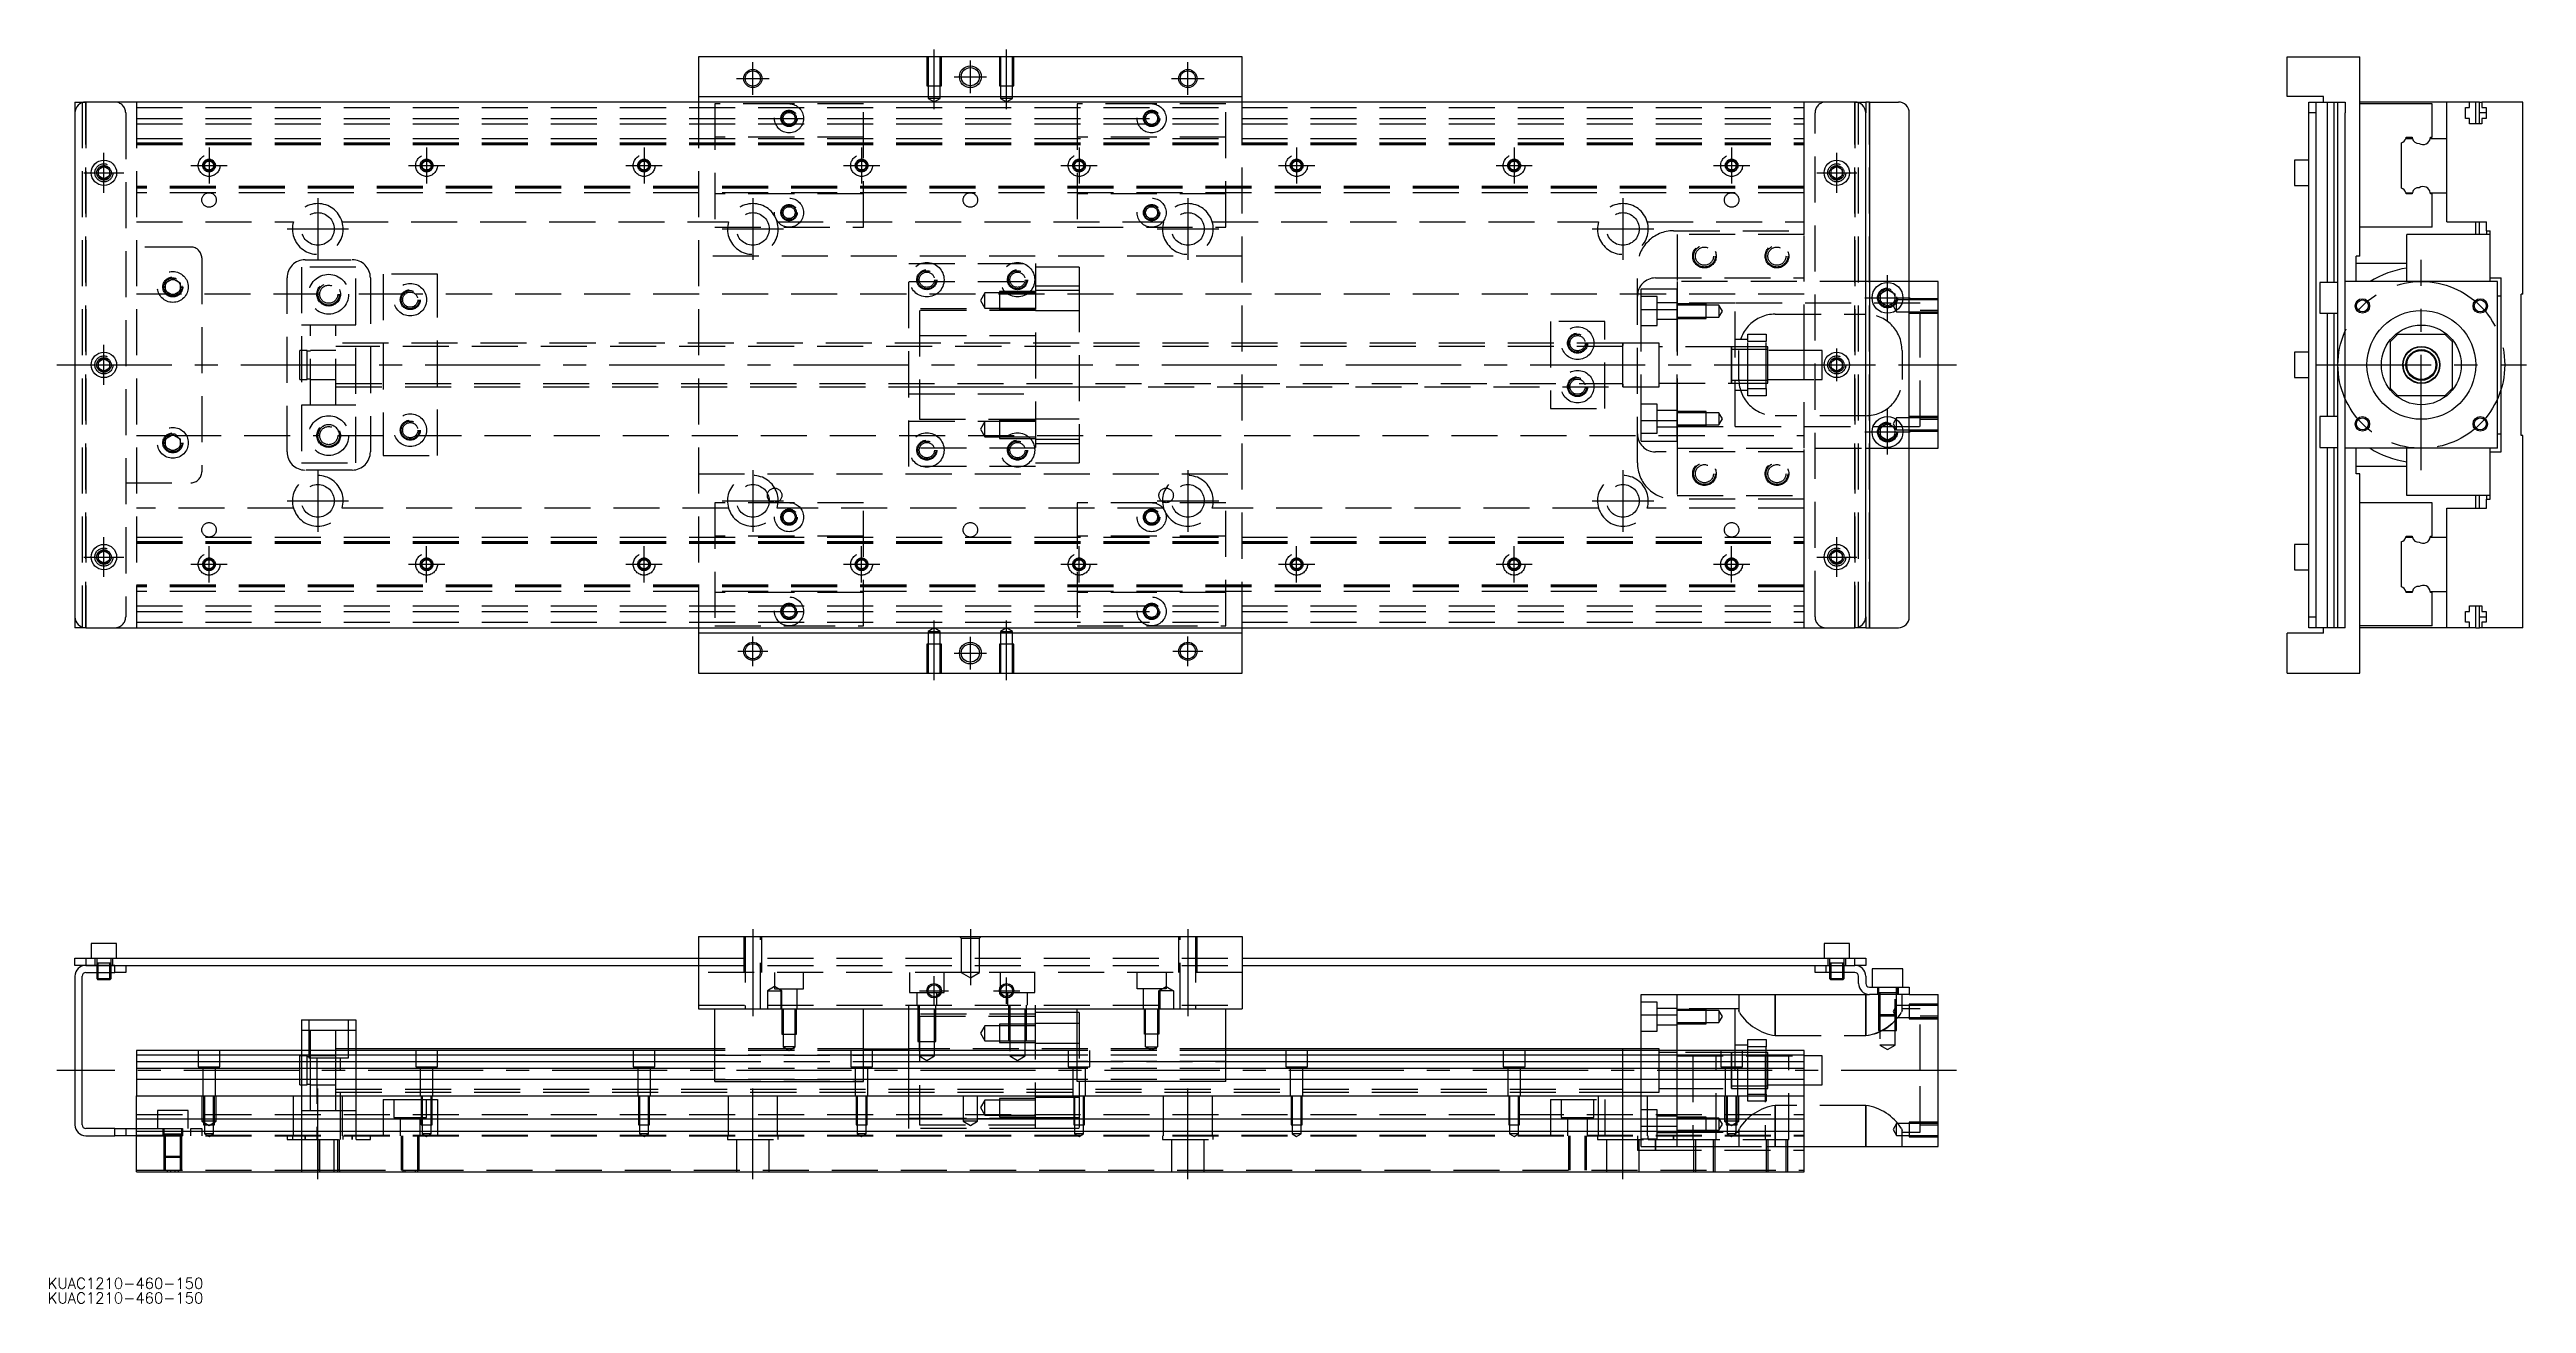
# Model space of a CAD drawing. Extents: x -7 to 676, y -259 to 87.
import ezdxf

# ---------------------------------------------------------------- set-up
doc = ezdxf.new("R2010")
doc.units = 0
doc.linetypes.add('CENTER', pattern=[50.8, 31.75, -6.35, 6.35, -6.35])
doc.linetypes.add('DASHED', pattern=[19.05, 12.7, -6.35])
doc.layers.get('0').update_dxf_attribs({"linetype": 'CONTINUOUS'})
doc.layers.add('CENTER', color=1, linetype='CENTER')
doc.styles.get("Standard").update_dxf_attribs({"font": 'txt.shx', "height": 3, "bigfont": 'bigfont.shx'})

# ---------------------------------------------------------------- blocks, each defined once
blk = doc.blocks.new('*U2')
at = {"color": 7, "linetype": 'CONTINUOUS'}
blk.add_text('KUAC1210-460-150', height=3, dxfattribs=at).set_placement((-7.52, -254.86))
blk = doc.blocks.new('*U3')
at = {"color": 7, "linetype": 'CONTINUOUS'}
blk.add_text('KUAC1210-460-150', height=3, dxfattribs=at).set_placement((-7.52, -258.9))

msp = doc.modelspace()

# ---------------------------------------------------------------- linework, layer by layer
at = {"color": 7, "linetype": 'CONTINUOUS'}
for p, q in [((322, 85), (172, 85)), ((172, 85), (172, 74)), ((322, 74), (322, 85)), ((610.25, 74), (610.25, 85)), ((610.25, 85), (630.25, 85)), ((630.25, 30), (630.25, 85)), ((0, 72.5), (0, -72.5)), ((0, 72.5), (3, 72.5)), ((491, 72.5), (3, 72.5)), ((172, 74), (322, 74)), ((172, 74), (172, 72.5)), ((322, 72.5), (322, 74)), ((491, 72.5), (494, 72.5)), ((494, 72.5), (494, 69.5)), ((495, 72.5), (494, 72.5)), ((494, -69.5), (494, 69.5)), ((495, 72.5), (495, -72.5)), ((495, 72.5), (503, 72.5)), ((506, -69.5), (506, 69.5)), ((620.25, 74), (610.25, 74)), ((616.25, 69.5), (616.25, 72.5)), ((616.25, 72.5), (626.25, 72.5)), ((618.25, 69.5), (616.25, 69.5)), ((616.25, -69.5), (616.25, 69.5)), ((618.25, -72.5), (618.25, 72.5)), ((620.25, 72.5), (620.25, 74)), ((621.25, 72.5), (621.25, 22.75)), ((623.25, 22.75), (623.25, 72.5)), ((624.25, 69.5), (624.25, 72.5)), ((624.25, -69.5), (624.25, 69.5)), ((626.25, 72.5), (626.25, 69.5)), ((626.25, 23), (626.25, 69.5)), ((654.25, 72.5), (630.25, 72.5)), ((650.25, 72), (630.25, 72)), ((650.25, 62.8), (650.25, 72)), ((654.25, 62.5), (654.25, 72.5)), ((660.55, 72.5), (654.25, 72.5)), ((659.4, 71), (660.55, 71)), ((659.4, 68), (659.4, 71)), ((662.25, 72.5), (660.55, 72.5)), ((660.55, 71), (660.55, 72.5)), ((662.25, 66.5), (662.25, 72.5)), ((663.25, 72.5), (662.25, 72.5)), ((663.25, 72.5), (663.95, 72.5)), ((663.25, 69.5), (663.25, 72.5)), ((665.1, 69.5), (663.25, 69.5)), ((663.25, 66.5), (663.25, 69.5)), ((663.95, 72.5), (663.95, 71)), ((675.25, 72.5), (663.95, 72.5)), ((663.95, 71), (665.1, 71)), ((665.1, 71), (665.1, 68)), ((675.25, 19.5), (675.25, 72.5)), ((643.002272, 62.5), (644.77668, 62.5)), ((643.047056, 62.8), (644.75, 62.8)), ((649.727372, 62.5), (654.25, 62.5)), ((649.75, 62.8), (650.25, 62.8)), ((654.25, 47.5), (654.25, 62.5)), ((654.25, 47.5), (654.25, 62.5)), ((660.55, 68), (659.4, 68)), ((660.55, 66.5), (660.55, 68)), ((663.95, 66.5), (660.55, 66.5)), ((663.95, 68), (663.95, 66.5)), ((665.1, 68), (663.95, 68)), ((6.5, 53.866026), (8, 54.73205)), ((8, 54.73205), (9.5, 53.866026)), ((484.5, 53.866026), (486, 54.73205)), ((486, 54.73205), (487.5, 53.866026)), ((612.25, 56.5), (612.25, 53)), ((616.25, 56.5), (612.25, 56.5)), ((641.75, 48.752272), (641.75, 61.247728)), ((6.5, 52.133974), (6.5, 53.866026)), ((8, 51.26795), (6.5, 52.133974)), ((9.5, 52.133974), (8, 51.26795)), ((9.5, 53.866026), (9.5, 52.133974)), ((484.5, 52.133974), (484.5, 53.866026)), ((486, 51.26795), (484.5, 52.133974)), ((487.5, 52.133974), (486, 51.26795)), ((487.5, 53.866026), (487.5, 52.133974)), ((612.25, 53), (612.25, 49.5)), ((612.25, 49.5), (616.25, 49.5)), ((643.002272, 47.5), (644.77668, 47.5)), ((644.75, 47.2), (643.047056, 47.2)), ((649.727372, 47.5), (654.25, 47.5)), ((650.25, 47.2), (649.75, 47.2)), ((650.25, 38), (650.25, 47.2)), ((654.25, 39.5), (654.25, 47.5)), ((650.25, 38), (630.25, 38)), ((666.25, 36), (643.25, 36)), ((643.25, 23), (643.25, 36)), ((654.25, 39.5), (665.25, 39.5)), ((662.25, 36), (662.25, 39.5)), ((663.25, 36), (663.25, 39.5)), ((665.25, 37), (665.25, 39.5)), ((665.25, 37), (666.25, 37)), ((665.25, 37), (665.25, 36)), ((666.25, 36), (666.25, 37)), ((666.25, 24), (666.25, 36)), ((666.25, 24), (666.25, 36)), ((630.25, 30), (629.25, 30)), ((629.25, 23), (629.25, 30)), ((643.25, 28), (629.25, 28)), ((498, 19.6547), (500, 20.809402)), ((500, 20.809402), (502, 19.6547)), ((514, 23), (506, 23)), ((514, -23), (514, 23)), ((619.25, 22.75), (619.25, 18.5)), ((624.25, 22.75), (619.25, 22.75)), ((626.25, -23), (626.25, 23)), ((668.25, 23), (626.25, 23)), ((666.25, 23), (666.25, 24)), ((666.25, 24), (669.25, 24)), ((668.25, -23), (668.25, 23)), ((669.25, -24), (669.25, 24)), ((498, 17.3453), (498, 19.6547)), ((500, 16.190598), (498, 17.3453)), ((502, 17.3453), (500, 16.190598)), ((502, 19.6547), (502, 17.3453)), ((619.25, 18.5), (619.25, 14.25)), ((619.25, 14.25), (624.25, 14.25)), ((621.25, 14.25), (621.25, -14.25)), ((623.25, -14.25), (623.25, 14.25)), ((669.25, 19), (668.25, 19)), ((675.25, 19.5), (674.75, 19.5)), ((674.75, -19.5), (674.75, 19.5)), ((640.75, 8.5), (638.75, 6.5)), ((640.75, 8.5), (653.75, 8.5)), ((655.75, 6.5), (653.75, 8.5)), ((6.5, 0.866026), (8, 1.73205)), ((6.5, -0.866026), (6.5, 0.866026)), ((8, 1.73205), (9.5, 0.866026)), ((9.5, 0.866026), (9.5, -0.866026)), ((427, -6.000006), (427, 6.000006)), ((457, -5.000006), (457, 5.000006)), ((457, 4.25), (457, 5.000006)), ((457, 4.25), (457, -4.25)), ((484.5, 0.866026), (486, 1.73205)), ((484.5, -0.866026), (484.5, 0.866026)), ((486, 1.73205), (487.5, 0.866026)), ((487.5, 0.866026), (487.5, -0.866026)), ((612.25, 3.5), (612.25, 0)), ((616.25, 3.5), (612.25, 3.5)), ((612.25, 0), (612.25, -3.5)), ((638.75, -6.5), (638.75, 6.5)), ((655.75, 6.5), (655.75, -6.5)), ((8, -1.73205), (6.5, -0.866026)), ((9.5, -0.866026), (8, -1.73205)), ((457, -5.000006), (457, -4.25)), ((486, -1.73205), (484.5, -0.866026)), ((487.5, -0.866026), (486, -1.73205)), ((612.25, -3.5), (616.25, -3.5)), ((638.75, -6.5), (640.75, -8.5)), ((653.75, -8.5), (655.75, -6.5)), ((653.75, -8.5), (640.75, -8.5)), ((498, -17.3453), (500, -16.190598)), ((498, -19.6547), (498, -17.3453)), ((500, -20.809402), (498, -19.6547)), ((500, -16.190598), (502, -17.3453)), ((502, -19.6547), (500, -20.809402)), ((502, -17.3453), (502, -19.6547)), ((619.25, -14.25), (619.25, -18.5)), ((624.25, -14.25), (619.25, -14.25)), ((619.25, -18.5), (619.25, -22.75)), ((668.25, -19), (669.25, -19)), ((675.25, -19.5), (674.75, -19.5)), ((675.25, -72.5), (675.25, -19.5)), ((506, -23), (514, -23)), ((619.25, -22.75), (624.25, -22.75)), ((621.25, -22.75), (621.25, -72.5)), ((623.25, -72.5), (623.25, -22.75)), ((668.25, -23), (626.25, -23)), ((626.25, -72.5), (626.25, -23)), ((629.25, -30), (629.25, -23)), ((643.25, -36), (643.25, -23)), ((666.25, -24), (666.25, -23)), ((666.25, -36), (666.25, -24)), ((666.25, -36), (666.25, -24)), ((666.25, -24), (669.25, -24)), ((643.25, -28), (629.25, -28)), ((630.25, -30), (629.25, -30)), ((630.25, -85), (630.25, -30)), ((650.25, -38), (630.25, -38)), ((666.25, -36), (643.25, -36)), ((650.25, -47.2), (650.25, -38)), ((654.25, -39.5), (665.25, -39.5)), ((654.25, -47.5), (654.25, -39.5)), ((662.25, -39.5), (662.25, -36)), ((663.25, -39.5), (663.25, -36)), ((665.25, -36), (665.25, -37)), ((665.25, -39.5), (665.25, -37)), ((665.25, -37), (666.25, -37)), ((666.25, -37), (666.25, -36)), ((643.002272, -47.5), (644.77668, -47.5)), ((643.047056, -47.2), (644.75, -47.2)), ((649.727372, -47.5), (654.25, -47.5)), ((649.75, -47.2), (650.25, -47.2)), ((654.25, -62.5), (654.25, -47.5)), ((654.25, -62.5), (654.25, -47.5)), ((6.5, -52.133974), (8, -51.26795)), ((6.5, -53.866026), (6.5, -52.133974)), ((8, -54.73205), (6.5, -53.866026)), ((8, -51.26795), (9.5, -52.133974)), ((9.5, -53.866026), (8, -54.73205)), ((9.5, -52.133974), (9.5, -53.866026)), ((484.5, -52.133974), (486, -51.26795)), ((484.5, -53.866026), (484.5, -52.133974)), ((486, -54.73205), (484.5, -53.866026)), ((486, -51.26795), (487.5, -52.133974)), ((487.5, -53.866026), (486, -54.73205)), ((487.5, -52.133974), (487.5, -53.866026)), ((612.25, -49.5), (612.25, -53)), ((616.25, -49.5), (612.25, -49.5)), ((612.25, -53), (612.25, -56.5)), ((641.75, -61.247728), (641.75, -48.752272)), ((612.25, -56.5), (616.25, -56.5)), ((643.002272, -62.5), (644.77668, -62.5)), ((644.75, -62.8), (643.047056, -62.8)), ((649.727372, -62.5), (654.25, -62.5)), ((650.25, -62.8), (649.75, -62.8)), ((650.25, -72), (650.25, -62.8)), ((654.25, -72.5), (654.25, -62.5)), ((659.4, -68), (660.55, -68)), ((659.4, -71), (659.4, -68)), ((660.55, -66.5), (663.95, -66.5)), ((660.55, -68), (660.55, -66.5)), ((662.25, -72.5), (662.25, -66.5)), ((663.25, -69.5), (663.25, -66.5)), ((663.95, -66.5), (663.95, -68)), ((663.95, -68), (665.1, -68)), ((665.1, -68), (665.1, -71)), ((3, -72.5), (0, -72.5)), ((3, -72.5), (491, -72.5)), ((172, -72.5), (172, -85)), ((322, -74), (172, -74)), ((322, -85), (322, -72.5)), ((494, -72.5), (491, -72.5)), ((494, -69.5), (494, -72.5)), ((494, -72.5), (495, -72.5)), ((495, -72.5), (503, -72.5)), ((610.25, -85), (610.25, -74)), ((620.25, -74), (610.25, -74)), ((616.25, -69.5), (618.25, -69.5)), ((616.25, -72.5), (616.25, -69.5)), ((626.25, -72.5), (616.25, -72.5)), ((620.25, -74), (620.25, -72.5)), ((624.25, -72.5), (624.25, -69.5)), ((650.25, -72), (630.25, -72)), ((654.25, -72.5), (630.25, -72.5)), ((660.55, -72.5), (654.25, -72.5)), ((660.55, -71), (659.4, -71)), ((660.55, -72.5), (660.55, -71)), ((662.25, -72.5), (660.55, -72.5)), ((662.25, -72.5), (663.25, -72.5)), ((663.25, -69.5), (665.1, -69.5)), ((663.25, -72.5), (663.25, -69.5)), ((663.95, -72.5), (663.25, -72.5)), ((663.95, -71), (663.95, -72.5)), ((665.1, -71), (663.95, -71)), ((675.25, -72.5), (663.95, -72.5)), ((172, -85), (322, -85)), ((610.25, -85), (630.25, -85)), ((0, -165.63), (0, -163.63)), ((0, -163.63), (3, -163.63)), ((3, -163.63), (3, -165.63)), ((3, -163.63), (172, -163.63)), ((11.5, -159.63), (4.5, -159.63)), ((4.5, -159.63), (4.5, -163.63)), ((11.5, -163.63), (11.5, -159.63)), ((172, -157.63), (322, -157.63)), ((172, -157.63), (172, -177.63)), ((322, -157.63), (322, -177.63)), ((322, -163.63), (491, -163.63)), ((489.5, -159.63), (482.5, -159.63)), ((482.5, -159.63), (482.5, -163.63)), ((489.5, -163.63), (489.5, -159.63)), ((491, -165.63), (491, -163.63)), ((491, -163.63), (494, -163.63)), ((494, -163.63), (494, -165.63)), ((3, -165.63), (0, -165.63)), ((0, -168.63), (0, -209.63)), ((2, -209.63), (2, -168.63)), ((3, -165.63), (11, -165.63)), ((11, -165.63), (3, -165.63)), ((3, -167.63), (11, -167.63)), ((6, -167.63), (6, -169.28)), ((6, -169.28), (10, -169.28)), ((6, -169.28), (6.35, -169.63)), ((6.35, -167.63), (6.35, -169.63)), ((9.65, -169.63), (6.35, -169.63)), ((9.65, -169.63), (9.65, -167.63)), ((9.65, -169.63), (10, -169.28)), ((10, -169.28), (10, -167.63)), ((11, -165.63), (172, -165.63)), ((11, -167.63), (11, -165.63)), ((14, -167.63), (11, -167.63)), ((14, -165.63), (14, -167.63)), ((322, -165.63), (483, -165.63)), ((480, -167.63), (480, -165.63)), ((483, -167.63), (480, -167.63)), ((483, -165.63), (491, -165.63)), ((483, -165.63), (483, -167.63)), ((483, -165.63), (491, -165.63)), ((491, -167.63), (483, -167.63)), ((484, -167.63), (484, -169.28)), ((484, -169.28), (488, -169.28)), ((484, -169.28), (484.35, -169.63)), ((484.35, -167.63), (484.35, -169.63)), ((487.65, -169.63), (484.35, -169.63)), ((487.65, -169.63), (487.65, -167.63)), ((487.65, -169.63), (488, -169.28)), ((488, -169.28), (488, -167.63)), ((494, -165.63), (491, -165.63)), ((492, -170.63), (492, -168.63)), ((494, -168.63), (494, -170.63)), ((504.25, -166.63), (495.75, -166.63)), ((495.75, -166.63), (495.75, -171.63)), ((504.25, -171.63), (504.25, -166.63)), ((172, -177.63), (322, -177.63)), ((176.5, -197.63), (176.5, -177.63)), ((217.5, -197.63), (217.5, -177.63)), ((230, -189.13), (230, -177.63)), ((265, -189.13), (265, -177.63)), ((276.5, -197.63), (276.5, -177.63)), ((317.5, -197.63), (317.5, -177.63)), ((432, -179.30029), (432, -173.63)), ((432, -173.63), (442, -173.63)), ((442, -173.63), (495, -173.63)), ((442, -189.13), (442, -173.63)), ((495, -171.63), (503, -171.63)), ((503, -173.63), (495, -173.63)), ((503, -173.63), (503, -171.63)), ((503, -171.63), (506, -171.63)), ((506, -173.63), (503, -173.63)), ((506, -171.63), (506, -173.63)), ((506, -173.63), (514, -173.63)), ((514, -215.63), (514, -173.63)), ((62.5, -180.63), (62.5, -189.13)), ((62.5, -180.63), (77.5, -180.63)), ((77.5, -180.63), (77.5, -189.13)), ((276.5, -178.63), (265, -178.63)), ((432, -179.30029), (442, -179.30029)), ((432, -189.13), (432, -179.30029)), ((176.5, -189.13), (17, -189.13)), ((17, -189.13), (17, -190.382272)), ((17, -190.382272), (17, -192.15668)), ((176.5, -190.382272), (17, -190.382272)), ((176.5, -188.63), (77.5, -188.63)), ((217.5, -188.63), (230, -188.630006)), ((276.5, -189.13), (217.5, -189.13)), ((276.5, -190.382272), (217.5, -190.382272)), ((427, -188.63), (317.5, -188.63)), ((477, -189.13), (317.5, -189.13)), ((477, -190.382272), (317.5, -190.382272)), ((427, -188.63), (426.995, -188.63)), ((427, -189.13), (427, -188.629994)), ((427.005, -188.63), (427, -188.63)), ((432, -188.63), (427, -188.63)), ((457, -190.63), (457, -189.629994)), ((458, -190.38), (457, -190.38)), ((457, -194.429962), (457, -190.63)), ((461.5, -190.38), (458, -190.38)), ((466.5, -190.38), (461.5, -190.38)), ((467, -190.38), (466.5, -190.38)), ((477, -222.63), (477, -189.13)), ((17, -192.15668), (176.5, -192.15668)), ((17, -192.15668), (17, -194.053076)), ((17, -194.053076), (17, -197.107372)), ((176.5, -194.053076), (17, -194.053076)), ((176.5, -197.107372), (17, -197.107372)), ((17, -197.107372), (17, -201.63)), ((176.5, -197.63), (217.5, -197.63)), ((217.5, -192.15668), (276.5, -192.15668)), ((276.5, -194.053076), (217.5, -194.053076)), ((276.5, -197.107372), (217.5, -197.107372)), ((317.5, -197.63), (276.5, -197.63)), ((317.5, -192.15668), (477, -192.15668)), ((477, -194.053076), (317.5, -194.053076)), ((477, -197.107372), (317.5, -197.107372)), ((457, -194.830038), (457, -194.429962)), ((457, -199.630006), (457, -194.830038)), ((17, -201.63), (477, -201.63)), ((17, -207.93), (17, -201.63)), ((457, -198.88), (467, -198.88)), ((11, -210.63), (3, -210.63)), ((11, -212.63), (11, -210.63)), ((11, -210.63), (14, -210.63)), ((14, -210.63), (14, -212.63)), ((14, -210.63), (17, -210.63)), ((17, -207.93), (477, -207.93)), ((17, -211.33), (17, -207.93)), ((17, -211.33), (477, -211.33)), ((17, -222.63), (17, -211.33)), ((3, -212.63), (11, -212.63)), ((14, -212.63), (11, -212.63)), ((17, -212.63), (14, -212.63)), ((477, -215.63), (514, -215.63)), ((17, -222.63), (477, -222.63))]:
    msp.add_line(p, q, dxfattribs=at)
at = {"color": 3, "linetype": 'DASHED'}
for p, q in [((235.000006, 85), (235.000006, 77)), ((235.35, 85), (235.35, 77)), ((238.65, 77), (238.65, 85)), ((238.999994, 77), (238.999994, 85)), ((255.000006, 85), (255.000006, 77)), ((255.35, 85), (255.35, 77)), ((258.65, 77), (258.65, 85)), ((258.999994, 77), (258.999994, 85)), ((235.000006, 77), (238.999994, 77)), ((235.35, 77), (235.35, 73.5)), ((238.65, 73.5), (238.65, 77)), ((255.000006, 77), (258.999994, 77)), ((255.35, 77), (255.35, 73.5)), ((258.65, 73.5), (258.65, 77)), ((2, 72.5), (2, -72.5)), ((3, 72.5), (3, -72.5)), ((3, -72.5), (3, 72.5)), ((3, 72.5), (3, -72.5)), ((3, -72.5), (3, 72.5)), ((14, 69.5), (14, -69.5)), ((17, 72.5), (17, -72.5)), ((17, 71), (477, 71)), ((172, 72.5), (172, -72.5)), ((176.5, 72), (176.5, 38)), ((197, 72), (176.5, 72)), ((217.5, 72), (197, 72)), ((217.5, 38), (217.5, 72)), ((238.65, 73.5), (235.35, 73.5)), ((235.35, 73.5), (237, 72.547372)), ((237, 72.547372), (238.65, 73.5)), ((258.65, 73.5), (255.35, 73.5)), ((255.35, 73.5), (257, 72.547372)), ((257, 72.547372), (258.65, 73.5)), ((297, 72), (276.5, 72)), ((276.5, 72), (276.5, 38)), ((317.5, 72), (297, 72)), ((317.5, 38), (317.5, 72)), ((322, -72.5), (322, 72.5)), ((477, 62.5), (477, 72.5)), ((480, -69.5), (480, 69.5)), ((491, -72.5), (491, 72.5)), ((491, 72.5), (491, -72.5)), ((492, -72.5), (492, 72.5)), ((495, -72.5), (495, 72.5)), ((17, 68), (477, 68)), ((17, 66.5), (477, 66.5)), ((17, 62.5), (477, 62.5)), ((217.5, 62.8), (176.5, 62.8)), ((317.5, 62.8), (276.5, 62.8)), ((477, 61.247728), (477, 62.5)), ((17, 61.247728), (477, 61.247728)), ((17, 61.1147), (477, 61.1147)), ((17, 61.1), (477, 61.1)), ((17, 60.8), (477, 60.8)), ((477, 48.752272), (477, 61.247728)), ((6, 53), (6.030168, 53.346066)), ((477, 49.2), (17, 49.2)), ((477, 48.9), (17, 48.9)), ((477, 48.8853), (17, 48.8853)), ((477, 48.752272), (17, 48.752272)), ((477, 47.5), (477, 48.752272)), ((484, 53), (484.030168, 53.346066)), ((477, 47.5), (17, 47.5)), ((217.5, 47.2), (176.5, 47.2)), ((317.5, 47.2), (276.5, 47.2)), ((477, 39.5), (477, 47.5)), ((17, 39.5), (60.291796, 39.5)), ((73.708204, 39.5), (180.291796, 39.5)), ((176.5, 38), (217.5, 38)), ((193.708204, 39.5), (300.291796, 39.5)), ((276.5, 38), (317.5, 38)), ((313.708204, 39.5), (420.291796, 39.5)), ((433.708204, 39.5), (477, 39.5)), ((441, 37), (477, 37)), ((477, 36), (442, 36)), ((442, 36), (442, 23)), ((477, 37), (477, 39.5)), ((477, 36), (477, 37)), ((477, 23), (477, 36)), ((32, 32.5), (14, 32.5)), ((35, 29.5), (35, -29.5)), ((63.5, 29), (76.5, 29)), ((322, 30), (172, 30)), ((230, 28), (265, 28)), ((230, -28), (230, 28)), ((265, 28), (265, -28)), ((25, 22.6547), (27, 23.809402)), ((25, 20.3453), (25, 22.6547)), ((27, 23.809402), (29, 22.6547)), ((29, 22.6547), (29, 20.3453)), ((29.483582, 21.786038), (29.5, 21.5)), ((58.5, -24), (58.5, 24)), ((77.5, 27), (62.5, 27)), ((62.5, 27), (62.5, -27)), ((77.5, -27), (77.5, 27)), ((81.5, 24), (81.5, -24)), ((100, 25), (85, 25)), ((85, 25), (85, -25)), ((100, -25), (100, 25)), ((230, 23), (265, 23)), ((277, 27), (265, 27)), ((277, 21.748564), (265, 21.748564)), ((277, 20.50352), (265, 20.50352)), ((277, 27), (277, 21.748564)), ((277, 21.748564), (277, -21.748564)), ((431, -27), (431, 27)), ((432, 15.32971), (432, 21)), ((432, 21), (442, 21)), ((436, 24), (477, 24)), ((442, 23), (442, 15.32971)), ((494, 23), (442, 23)), ((442, 15.32971), (442, 21)), ((477, 4), (477, 23)), ((506, 23), (494, 23)), ((26.359688, 19.5), (17, 19.5)), ((27, 19.190598), (25, 20.3453)), ((29, 20.3453), (27, 19.190598)), ((67.5, 19.5), (27.640312, 19.5)), ((91.030306, 19.5), (72.5, 19.5)), ((477, 19.5), (93.969694, 19.5)), ((265, 15.5), (230, 15.5)), ((233, 15), (233, -15)), ((265, 15), (233, 15)), ((251, 19.85352), (249.787564, 17.75352)), ((249.787564, 17.75352), (251, 15.65352)), ((251, 15.65352), (251, 19.85352)), ((255, 19.85352), (251, 19.85352)), ((251, 15.65352), (255, 15.65352)), ((255, 20.253516), (255, 15.253526)), ((265, 20.253516), (255, 20.253516)), ((265, 19.85352), (255, 19.85352)), ((255, 15.65352), (265, 15.65352)), ((255, 15.253526), (265, 15.253526)), ((265, 15.00352), (277, 15.00352)), ((436.5, 18.849242), (432, 18.849242)), ((432, 15.32971), (442, 15.32971)), ((432, -15.32971), (432, 15.32971)), ((436.5, 10.849242), (436.5, 18.849242)), ((442, 17.099242), (436.5, 17.099242)), ((458, 17), (442, 17)), ((458, 17), (442, 17)), ((450, 16.849238), (442, 16.849238)), ((450, 16.499242), (442, 16.499242)), ((442, 15.32971), (442, -15.32971)), ((442, -15.32971), (442, 15.32971)), ((450, 12.849248), (450, 16.849238)), ((453.5, 16.499242), (450, 16.499242)), ((453.5, 16.499242), (453.5, 13.199242)), ((454.452628, 14.849242), (453.5, 16.499242)), ((453.5, 13.199242), (454.452628, 14.849242)), ((458, -17), (458, 17)), ((509, 17), (458, 17)), ((469, 14), (494, 14)), ((501.90257, 16.878676), (501.547372, 16.263456)), ((501.547372, 16.263456), (502.5, 14.613456)), ((502.5, 17.913456), (502.355836, 17.663756)), ((502.483582, 18.786038), (502.5, 18.5)), ((502.5, 14.613456), (502.5, 17.913456)), ((506, 17.913456), (502.5, 17.913456)), ((502.5, 14.613456), (506, 14.613456)), ((514, 18.26345), (506, 18.26345)), ((514, 17.913456), (506, 17.913456)), ((506, 14.613456), (514, 14.613456)), ((506, 14.26346), (514, 14.26346)), ((509, -17), (509, 17)), ((514, 15), (509, 15)), ((65, 11), (62.5, 11)), ((65, -11), (65, 11)), ((72, 11), (65, 11)), ((72, 11), (65, 11)), ((72, -11), (72, 11)), ((77.5, 11), (72, 11)), ((265, 8), (230, 8)), ((422, 12), (407, 12)), ((407, 12), (407, -12)), ((422, -12), (422, 12)), ((432, 10.849242), (436.5, 10.849242)), ((436.5, 12.599242), (442, 12.599242)), ((442, 13.199242), (450, 13.199242)), ((442, 12.849248), (450, 12.849248)), ((450, 13.199242), (453.5, 13.199242)), ((461.5, 7), (458, 7)), ((461.5, 8.5), (466.5, 8.5)), ((461.5, 6.5), (461.5, 8.5)), ((466.5, 8.5), (466.5, 6.5)), ((6, 0), (6.023172, 0.30356)), ((62, 0), (62, 4)), ((64.1, 4), (62, 4)), ((62, -4), (62, 0)), ((64.1, 0), (64.1, 4)), ((65, 3.8), (64.1, 3.8)), ((64.1, -4), (64.1, 0)), ((72, 4), (65, 4)), ((72, 4), (65, 4)), ((277, 6), (72, 6)), ((427, 5.125), (72, 5.125)), ((277, 5.999994), (233, 5.999994)), ((427.005, 6), (277, 6)), ((432, 6), (426.995, 6)), ((427, -5.999164), (427, 6)), ((427, 6), (427, 5.325218)), ((437, 6), (432, 6)), ((437, 6), (432, 6)), ((437, 0), (437, 6)), ((437, 0), (437, 6)), ((456.995, 5), (437, 5)), ((457.005, 5), (437, 5)), ((437, -6), (437, 0)), ((437, -6), (437, 0)), ((457.005, 5), (456.995, 5)), ((466.5, 5), (456.995, 5)), ((457, 4.43509), (457, 5)), ((457, 5), (457, 4.435078)), ((457, 4.435078), (457, -4.435962)), ((467, 4.25), (457, 4.25)), ((466.5, 5), (457.005, 5)), ((459, -4), (459, 4)), ((461.5, -6.5), (461.5, 6.5)), ((466.5, 6.5), (461.5, 6.5)), ((466.5, -6.5), (466.5, 6.5)), ((467, 5), (466.5, 5)), ((467, 0), (467, 5)), ((480, 4), (467, 4)), ((467, -5), (467, 0)), ((477, -4), (477, 4)), ((482, 4), (480, 4)), ((482, 0), (482, 4)), ((482, -4), (482, 0)), ((487.973226, 0.326156), (488, 0)), ((504, 4), (504, -4)), ((642.25, 0), (642.275768, -0.506976)), ((62, -4), (64.1, -4)), ((64.1, -3.8), (65, -3.8)), ((65, -4), (72, -4)), ((65, -4), (72, -4)), ((72, -5.125), (427, -5.125)), ((72, -6), (277, -6)), ((233, -5.999994), (277, -5.999994)), ((277, -6), (427.005, -6)), ((426.995, -6), (432, -6)), ((427, -5.326228), (427, -6)), ((427, -6), (427, -5.999164)), ((432, -6), (437, -6)), ((432, -6), (437, -6)), ((437, -5), (456.995, -5)), ((437, -5), (457.005, -5)), ((456.995, -5), (457.005, -5)), ((456.995, -5), (466.5, -5)), ((457, -4.25), (467, -4.25)), ((457, -5), (457, -4.435962)), ((457, -4.435962), (457, -5)), ((457.005, -5), (466.5, -5)), ((461.5, -6.5), (466.5, -6.5)), ((461.5, -8.5), (461.5, -6.5)), ((466.5, -5), (467, -5)), ((466.5, -6.5), (466.5, -8.5)), ((467, -4), (480, -4)), ((477, -23), (477, -4)), ((480, -4), (482, -4)), ((62.5, -11), (65, -11)), ((65, -11), (72, -11)), ((65, -11), (72, -11)), ((72, -11), (77.5, -11)), ((230, -8), (265, -8)), ((407, -12), (422, -12)), ((436.5, -10.849242), (432, -10.849242)), ((436.5, -18.849242), (436.5, -10.849242)), ((442, -12.599242), (436.5, -12.599242)), ((450, -12.849248), (442, -12.849248)), ((450, -13.199242), (442, -13.199242)), ((450, -16.849238), (450, -12.849248)), ((453.5, -13.199242), (450, -13.199242)), ((453.5, -13.199242), (453.5, -16.499242)), ((454.452628, -14.849242), (453.5, -13.199242)), ((458, -7), (461.5, -7)), ((466.5, -8.5), (461.5, -8.5)), ((17, -19.5), (26.359688, -19.5)), ((25, -20.3453), (27, -19.190598)), ((25, -22.6547), (25, -20.3453)), ((27, -19.190598), (29, -20.3453)), ((27.640312, -19.5), (67.5, -19.5)), ((29, -20.3453), (29, -22.6547)), ((72.5, -19.5), (91.030306, -19.5)), ((93.969694, -19.5), (477, -19.5)), ((230, -15.5), (265, -15.5)), ((233, -15), (265, -15)), ((251, -15.65352), (249.787564, -17.75352)), ((249.787564, -17.75352), (251, -19.85352)), ((251, -19.85352), (251, -15.65352)), ((255, -15.65352), (251, -15.65352)), ((251, -19.85352), (255, -19.85352)), ((255, -15.253526), (255, -20.253516)), ((265, -15.253526), (255, -15.253526)), ((265, -15.65352), (255, -15.65352)), ((255, -19.85352), (265, -19.85352)), ((255, -20.253516), (265, -20.253516)), ((277, -15.00352), (265, -15.00352)), ((432, -15.32971), (442, -15.32971)), ((432, -21), (432, -15.32971)), ((432, -18.849242), (436.5, -18.849242)), ((436.5, -17.099242), (442, -17.099242)), ((442, -15.32971), (442, -23)), ((442, -21), (442, -15.32971)), ((442, -16.499242), (450, -16.499242)), ((442, -16.849238), (450, -16.849238)), ((442, -17), (458, -17)), ((442, -17), (458, -17)), ((450, -16.499242), (453.5, -16.499242)), ((453.5, -16.499242), (454.452628, -14.849242)), ((458, -17), (509, -17)), ((494, -14), (469, -14)), ((497.5, -18.5), (497.52689, -18.134318)), ((502.5, -14.613456), (501.547372, -16.263456)), ((501.547372, -16.263456), (501.90364, -16.880528)), ((502.355326, -17.662872), (502.5, -17.913456)), ((502.5, -17.913456), (502.5, -14.613456)), ((506, -14.613456), (502.5, -14.613456)), ((502.5, -17.913456), (506, -17.913456)), ((514, -14.26346), (506, -14.26346)), ((514, -14.613456), (506, -14.613456)), ((506, -17.913456), (514, -17.913456)), ((506, -18.26345), (514, -18.26345)), ((509, -15), (514, -15)), ((24.5, -21.5), (24.534018, -21.088984)), ((27, -23.809402), (25, -22.6547)), ((29, -22.6547), (27, -23.809402)), ((62.5, -27), (77.5, -27)), ((85, -25), (100, -25)), ((265, -23), (230, -23)), ((265, -20.50352), (277, -20.50352)), ((277, -21.748564), (265, -21.748564)), ((265, -27), (277, -27)), ((277, -21.748564), (277, -27)), ((432, -21), (442, -21)), ((477, -24), (436, -24)), ((442, -23), (494, -23)), ((442, -23), (442, -36)), ((477, -36), (477, -23)), ((494, -23), (506, -23)), ((14, -32.5), (32, -32.5)), ((76.5, -29), (63.5, -29)), ((172, -30), (322, -30)), ((265, -28), (230, -28)), ((60.291796, -39.5), (17, -39.5)), ((180.291796, -39.5), (73.708204, -39.5)), ((176.5, -38), (176.5, -72)), ((217.5, -38), (176.5, -38)), ((300.291796, -39.5), (193.708204, -39.5)), ((217.5, -72), (217.5, -38)), ((276.5, -38), (276.5, -72)), ((317.5, -38), (276.5, -38)), ((420.291796, -39.5), (313.708204, -39.5)), ((317.5, -72), (317.5, -38)), ((477, -39.5), (433.708204, -39.5)), ((477, -37), (441, -37)), ((442, -36), (477, -36)), ((477, -37), (477, -36)), ((477, -39.5), (477, -37)), ((477, -47.5), (477, -39.5)), ((17, -47.5), (477, -47.5)), ((217.5, -47.2), (176.5, -47.2)), ((317.5, -47.2), (276.5, -47.2)), ((477, -48.752272), (477, -47.5)), ((6, -53), (6.030168, -52.653934)), ((17, -48.752272), (477, -48.752272)), ((17, -48.8853), (477, -48.8853)), ((17, -48.9), (477, -48.9)), ((17, -49.2), (477, -49.2)), ((477, -61.247728), (477, -48.752272)), ((487.973226, -52.673844), (488, -53)), ((477, -60.8), (17, -60.8)), ((477, -61.1), (17, -61.1)), ((477, -61.1147), (17, -61.1147)), ((477, -61.247728), (17, -61.247728)), ((477, -62.5), (477, -61.247728)), ((477, -62.5), (17, -62.5)), ((17, -66.5), (477, -66.5)), ((17, -68), (477, -68)), ((217.5, -62.8), (176.5, -62.8)), ((317.5, -62.8), (276.5, -62.8)), ((477, -72.5), (477, -62.5)), ((17, -71), (477, -71)), ((176.5, -72), (197, -72)), ((197, -72), (217.5, -72)), ((237, -72.547372), (235.35, -73.5)), ((235.35, -73.5), (237, -73.5)), ((235.35, -73.5), (235.35, -77)), ((238.65, -73.5), (237, -72.547372)), ((237, -73.5), (238.65, -73.5)), ((238.65, -77), (238.65, -73.5)), ((257, -72.547372), (255.35, -73.5)), ((255.35, -73.5), (257, -73.5)), ((255.35, -73.5), (255.35, -77)), ((258.65, -73.5), (257, -72.547372)), ((257, -73.5), (258.65, -73.5)), ((258.65, -77), (258.65, -73.5)), ((276.5, -72), (297, -72)), ((297, -72), (317.5, -72)), ((238.999994, -77), (235.000006, -77)), ((235.000006, -77), (235.000006, -85)), ((235.35, -77), (235.35, -85)), ((238.65, -85), (238.65, -77)), ((238.999994, -85), (238.999994, -77)), ((258.999994, -77), (255.000006, -77)), ((255.000006, -77), (255.000006, -85)), ((255.35, -77), (255.35, -85)), ((258.65, -85), (258.65, -77)), ((258.999994, -85), (258.999994, -77)), ((5.5, -163.63), (5.5, -165.63)), ((6, -163.63), (6, -167.63)), ((10, -167.63), (10, -163.63)), ((10.5, -165.63), (10.5, -163.63)), ((172, -163.63), (322, -163.63)), ((184.500006, -157.63), (184.500006, -167.63)), ((184.9, -157.63), (184.9, -177.63)), ((189.1, -177.63), (189.1, -157.63)), ((189.499994, -167.63), (189.499994, -157.63)), ((244.5, -158.13), (244, -157.63)), ((244.5, -158.13), (244.5, -167.63)), ((244.5, -158.13), (249.5, -158.13)), ((249.5, -158.13), (250, -157.63)), ((249.5, -167.63), (249.5, -158.13)), ((304.500006, -167.63), (304.500006, -157.63)), ((304.9, -177.63), (304.9, -157.63)), ((309.1, -157.63), (309.1, -177.63)), ((309.499994, -157.63), (309.499994, -167.63)), ((483.5, -163.63), (483.5, -165.63)), ((484, -163.63), (484, -167.63)), ((488, -167.63), (488, -163.63)), ((488.5, -165.63), (488.5, -163.63)), ((10, -165.03), (6, -165.03)), ((6.35, -165.03), (6.35, -167.63)), ((9.65, -167.63), (9.65, -165.03)), ((172, -165.63), (322, -165.63)), ((244.5, -167.63), (172, -167.63)), ((193, -167.63), (193, -172.13)), ((201, -172.13), (201, -167.63)), ((230.25, -167.63), (230.25, -173.13)), ((239.75, -173.13), (239.75, -167.63)), ((249.5, -167.63), (244.5, -167.63)), ((244.5, -167.63), (247, -169.073376)), ((247, -169.073376), (249.5, -167.63)), ((322, -167.63), (249.5, -167.63)), ((255.25, -167.63), (255.25, -173.13)), ((264.75, -173.13), (264.75, -167.63)), ((293, -172.13), (293, -167.63)), ((301, -167.63), (301, -172.13)), ((488.000006, -165.03), (483.999994, -165.03)), ((484.35, -165.03), (484.35, -167.63)), ((487.65, -167.63), (487.65, -165.03)), ((172, -176.63), (322, -176.63)), ((193, -171.4753), (191, -172.63)), ((191, -172.63), (195, -172.63)), ((191, -172.63), (191, -177.63)), ((195, -172.63), (193, -171.4753)), ((193, -172.13), (201, -172.13)), ((194.75, -172.13), (194.75, -177.63)), ((195, -177.63), (195, -172.63)), ((195.000006, -177.63), (195.000006, -184.63)), ((195.35, -177.63), (195.35, -184.63)), ((198.65, -184.63), (198.65, -177.63)), ((198.999994, -184.63), (198.999994, -177.63)), ((199.25, -177.63), (199.25, -172.13)), ((230, -177.63), (230, -176.63)), ((230.25, -173.13), (239.75, -173.13)), ((232.25, -173.13), (232.25, -176.63)), ((232.500006, -176.63), (232.500006, -186.63)), ((232.9, -176.63), (232.9, -190.63)), ((237.1, -190.63), (237.1, -176.63)), ((237.499994, -186.63), (237.499994, -176.63)), ((237.75, -176.63), (237.75, -173.13)), ((255.25, -173.13), (264.75, -173.13)), ((257.25, -173.13), (257.25, -176.63)), ((257.500006, -176.63), (257.500006, -186.63)), ((257.9, -176.63), (257.9, -190.63)), ((262.1, -190.63), (262.1, -176.63)), ((262.499994, -186.63), (262.499994, -176.63)), ((262.75, -176.63), (262.75, -173.13)), ((265, -177.63), (265, -176.63)), ((301, -172.13), (293, -172.13)), ((294.75, -177.63), (294.75, -172.13)), ((295.000006, -184.63), (295.000006, -177.63)), ((295.35, -184.63), (295.35, -177.63)), ((298.65, -177.63), (298.65, -184.63)), ((298.999994, -177.63), (298.999994, -184.63)), ((299, -172.63), (301, -171.4753)), ((303, -172.63), (299, -172.63)), ((299, -177.63), (299, -172.63)), ((299.25, -172.13), (299.25, -177.63)), ((301, -171.4753), (303, -172.63)), ((303, -172.63), (303, -177.63)), ((436.5, -175.780758), (432, -175.780758)), ((436.5, -183.780758), (436.5, -175.780758)), ((442, -177.530758), (436.5, -177.530758)), ((458, -177.63), (442, -177.63)), ((458, -189.13), (458, -177.63)), ((459, -177.63), (458, -177.63)), ((459, -173.63), (459, -178.107288)), ((469, -184.98635), (469, -173.63)), ((469, -173.63), (469, -184.98635)), ((494, -173.63), (494, -184.98635)), ((494, -184.98635), (494, -173.63)), ((497.25, -171.63), (497.25, -173.63)), ((502.500006, -173.23), (497.499994, -173.23)), ((497.5, -171.63), (497.5, -179.23)), ((497.9, -173.23), (497.9, -187.63)), ((502.5, -176.716544), (501.547372, -178.366544)), ((502.1, -187.63), (502.1, -173.23)), ((502.499994, -179.230006), (502.499994, -171.63)), ((502.5, -179.23), (502.5, -171.63)), ((506, -176.716544), (502.5, -176.716544)), ((502.75, -173.63), (502.75, -171.63)), ((504, -178.107288), (504, -173.63)), ((509, -177.63), (504, -177.63)), ((506, -176.36655), (506, -180.36654)), ((514, -176.36655), (506, -176.36655)), ((514, -176.716544), (506, -176.716544)), ((509, -194.63), (509, -177.63)), ((65, -183.63), (62.5, -183.63)), ((64.5, -180.63), (64.5, -191.13)), ((65, -189.13), (65, -183.63)), ((72, -183.63), (65, -183.63)), ((72, -189.13), (72, -183.63)), ((77.5, -183.63), (72, -183.63)), ((75.5, -191.13), (75.5, -180.63)), ((265, -179.13), (230, -179.13)), ((233, -179.63), (233, -209.63)), ((233, -179.63), (265, -179.63)), ((251, -182.28), (249.787564, -184.38)), ((249.787564, -184.38), (251, -186.48)), ((251, -186.48), (251, -182.28)), ((255, -182.28), (251, -182.28)), ((255, -181.880006), (255, -186.879994)), ((265, -181.880006), (255, -181.880006)), ((265, -182.28), (255, -182.28)), ((277, -181.63), (265, -181.63)), ((277, -178.63), (276.5, -178.63)), ((277, -178.63), (277, -210.63)), ((432, -183.780758), (436.5, -183.780758)), ((436.5, -182.030758), (442, -182.030758)), ((450, -177.780762), (442, -177.780762)), ((450, -178.130758), (442, -178.130758)), ((442, -181.430758), (450, -181.430758)), ((442, -181.780752), (450, -181.780752)), ((450, -181.780752), (450, -177.780762)), ((453.5, -178.130758), (450, -178.130758)), ((450, -181.430758), (453.5, -181.430758)), ((453.5, -178.130758), (453.5, -179.780758)), ((454.452628, -179.780758), (453.5, -178.130758)), ((453.5, -179.780758), (453.5, -181.430758)), ((453.5, -181.430758), (454.452628, -179.780758)), ((459.038578, -178.344492), (459, -178.107288)), ((459.151334, -178.625906), (459.038578, -178.344492)), ((497.5, -179.23), (502.5, -179.23)), ((497.5, -179.23), (497.9, -179.63)), ((497.500006, -179.230006), (497.500006, -183.63)), ((497.500006, -183.63), (502.499994, -183.63)), ((502.1, -179.63), (497.9, -179.63)), ((501.547372, -178.366544), (502.5, -180.016544)), ((502.1, -179.63), (502.5, -179.23)), ((502.499994, -183.63), (502.499994, -179.230006)), ((502.5, -180.016544), (506, -180.016544)), ((503.966794, -178.32572), (503.869504, -178.582408)), ((504, -178.107288), (503.966794, -178.32572)), ((506, -180.016544), (514, -180.016544)), ((506, -180.36654), (514, -180.36654)), ((514, -179.63), (509, -179.63)), ((34, -189.13), (34, -193.63)), ((40, -193.63), (40, -189.13)), ((62, -198.63), (62, -190.63)), ((62.5, -190.63), (62, -190.63)), ((62.5, -189.13), (62.5, -201.63)), ((64.1, -190.63), (62.5, -190.63)), ((64.1, -198.63), (64.1, -190.63)), ((65, -190.83), (64.1, -190.83)), ((64.5, -191.13), (75.5, -191.13)), ((65, -194.63), (65, -189.13)), ((72, -190.63), (65, -190.63)), ((66.75, -191.13), (66.75, -213.63)), ((77.5, -188.63), (72, -188.63)), ((72, -194.63), (72, -189.13)), ((73.25, -213.63), (73.25, -191.13)), ((77.5, -189.13), (77.5, -201.63)), ((94, -189.13), (94, -193.63)), ((100, -193.63), (100, -189.13)), ((154, -189.13), (154, -193.63)), ((160, -193.63), (160, -189.13)), ((217.5, -188.63), (176.5, -188.63)), ((217.5, -189.13), (176.5, -189.13)), ((217.5, -190.382272), (176.5, -190.382272)), ((176.5, -190.427056), (217.5, -190.427056)), ((195.000006, -184.63), (198.999994, -184.63)), ((195.35, -184.63), (195.35, -188.13)), ((198.65, -188.13), (195.35, -188.13)), ((195.35, -188.13), (197, -189.082628)), ((197, -189.082628), (198.65, -188.13)), ((198.65, -188.13), (198.65, -184.63)), ((214, -189.13), (214, -193.63)), ((217.5, -188.630006), (233, -188.630006)), ((220, -193.63), (220, -189.13)), ((317.5, -188.63), (230, -188.63)), ((230, -197.63), (230, -189.13)), ((232.500006, -186.63), (237.499994, -186.63)), ((237.1, -190.63), (232.9, -190.63)), ((232.9, -190.63), (235, -191.842436)), ((235, -191.842436), (237.1, -190.63)), ((251, -186.48), (255, -186.48)), ((255, -186.48), (265, -186.48)), ((255, -186.879994), (265, -186.879994)), ((262.1, -190.63), (257.9, -190.63)), ((257.9, -190.63), (260, -191.842436)), ((260, -191.842436), (262.1, -190.63)), ((265, -187.13), (277, -187.13)), ((265, -210.63), (265, -189.13)), ((274, -189.13), (274, -193.63)), ((317.5, -189.13), (276.5, -189.13)), ((317.5, -190.382272), (276.5, -190.382272)), ((317.5, -190.427056), (276.5, -190.427056)), ((280, -193.63), (280, -189.13)), ((298.999994, -184.63), (295.000006, -184.63)), ((295.35, -188.13), (295.35, -184.63)), ((295.35, -188.13), (298.65, -188.13)), ((297, -189.082628), (295.35, -188.13)), ((298.65, -188.13), (297, -189.082628)), ((298.65, -184.63), (298.65, -188.13)), ((334, -189.13), (334, -193.63)), ((340, -193.63), (340, -189.13)), ((394, -189.13), (394, -193.63)), ((400, -193.63), (400, -189.13)), ((427, -200.629164), (427, -189.13)), ((437, -188.63), (432, -188.63)), ((432, -201.63), (432, -189.13)), ((437, -189.13), (437, -188.63)), ((437, -194.63), (437, -189.13)), ((442, -189.63), (437, -189.63)), ((442, -190.63), (442, -189.13)), ((457, -189.63), (442, -189.63)), ((442, -190.63), (477, -190.63)), ((442, -201.63), (442, -190.63)), ((446.25, -190.63), (446.25, -213.63)), ((452.75, -213.63), (452.75, -190.63)), ((454, -189.13), (454, -193.63)), ((457, -189.63), (456.995, -189.63)), ((457, -189.63), (457, -190.194922)), ((457, -189.631002), (457, -189.63)), ((457.005, -189.63), (457, -189.63)), ((458, -189.63), (457, -189.63)), ((457, -190.19491), (457, -189.631002)), ((457, -190.194922), (457, -190.629226)), ((457, -190.629226), (457, -194.429974)), ((461.5, -187.63), (458, -187.63)), ((458, -190.63), (458, -189.13)), ((461.5, -189.63), (458, -189.63)), ((458, -194.63), (458, -190.63)), ((460, -193.63), (460, -189.13)), ((461.5, -186.13), (466.5, -186.13)), ((461.5, -188.13), (461.5, -186.13)), ((466.5, -188.13), (461.5, -188.13)), ((461.5, -189.13), (461.5, -188.13)), ((461.5, -190.63), (461.5, -189.13)), ((466.5, -189.63), (461.5, -189.63)), ((461.5, -201.13), (461.5, -190.63)), ((466.25, -190.63), (466.25, -213.63)), ((466.5, -186.13), (466.5, -188.13)), ((466.5, -189.13), (466.5, -188.13)), ((466.5, -190.63), (466.5, -189.13)), ((467, -189.63), (466.5, -189.63)), ((466.5, -201.13), (466.5, -190.63)), ((467, -190.63), (467, -189.63)), ((467, -199.63), (467, -190.63)), ((469, -184.98635), (494, -184.98635)), ((472.75, -213.63), (472.75, -190.63)), ((482, -190.63), (477, -190.63)), ((482, -198.63), (482, -190.63)), ((502.1, -187.63), (497.9, -187.63)), ((497.9, -187.63), (500, -188.842436)), ((500, -188.842436), (502.1, -187.63)), ((34, -193.63), (40, -193.63)), ((35.25, -193.63), (35.25, -201.63)), ((38.75, -201.63), (38.75, -193.63)), ((65, -201.63), (65, -194.63)), ((72, -201.63), (72, -194.63)), ((94, -193.63), (100, -193.63)), ((95.25, -193.63), (95.25, -201.63)), ((98.75, -201.63), (98.75, -193.63)), ((154, -193.63), (160, -193.63)), ((155.25, -193.63), (155.25, -201.63)), ((158.75, -201.63), (158.75, -193.63)), ((176.5, -192.13), (217.5, -192.13)), ((176.5, -192.15668), (217.5, -192.15668)), ((217.5, -194.053076), (176.5, -194.053076)), ((217.5, -197.107372), (176.5, -197.107372)), ((176.5, -197.13), (217.5, -197.13)), ((214, -193.63), (220, -193.63)), ((215.25, -193.63), (215.25, -201.63)), ((218.75, -201.63), (218.75, -193.63)), ((230, -201.63), (230, -197.63)), ((274, -193.63), (280, -193.63)), ((275.25, -193.63), (275.25, -201.63)), ((317.5, -192.13), (276.5, -192.13)), ((276.5, -192.15668), (317.5, -192.15668)), ((317.5, -194.053076), (276.5, -194.053076)), ((317.5, -197.107372), (276.5, -197.107372)), ((317.5, -197.13), (276.5, -197.13)), ((278.75, -201.63), (278.75, -193.63)), ((334, -193.63), (340, -193.63)), ((335.25, -193.63), (335.25, -201.63)), ((338.75, -201.63), (338.75, -193.63)), ((394, -193.63), (400, -193.63)), ((395.25, -193.63), (395.25, -201.63)), ((398.75, -201.63), (398.75, -193.63)), ((437, -200.63), (437, -194.63)), ((454, -193.63), (460, -193.63)), ((455.25, -193.63), (455.25, -201.63)), ((457, -194.429974), (457, -194.830022)), ((457, -194.830022), (457, -199.065962)), ((458.75, -201.63), (458.75, -193.63)), ((509, -211.63), (509, -194.63)), ((35, -201.63), (35, -208.63)), ((35.500006, -201.63), (35.500006, -207.93)), ((35.75, -201.63), (35.75, -209.63)), ((38.25, -209.63), (38.25, -201.63)), ((38.499994, -207.93), (38.499994, -201.63)), ((39, -208.63), (39, -201.63)), ((60.291796, -212.63), (60.291796, -201.63)), ((62, -198.63), (62.5, -198.63)), ((62.5, -198.63), (64.1, -198.63)), ((62.5, -201.63), (62.5, -207.93)), ((64.1, -198.43), (65, -198.43)), ((65, -198.63), (72, -198.63)), ((65, -205.63), (65, -201.63)), ((72, -199.755), (427, -199.755)), ((72, -200.63), (427, -200.63)), ((72, -205.63), (72, -201.63)), ((73.708204, -201.63), (73.708204, -212.63)), ((77.5, -201.63), (77.5, -207.93)), ((85, -202.63), (95.500006, -202.63)), ((85, -202.63), (85, -207.93)), ((88, -202.63), (88, -207.63)), ((95.500006, -201.63), (95.500006, -207.93)), ((95.500006, -202.63), (98.499994, -202.63)), ((95.75, -201.63), (95.75, -209.63)), ((97, -207.63), (97, -202.63)), ((98.25, -209.63), (98.25, -201.63)), ((98.499994, -207.93), (98.499994, -201.63)), ((98.499994, -202.63), (100, -202.63)), ((100, -202.63), (100, -207.93)), ((155.500006, -201.63), (155.500006, -207.93)), ((155.75, -201.63), (155.75, -209.63)), ((158.25, -209.63), (158.25, -201.63)), ((158.499994, -207.93), (158.499994, -201.63)), ((180.291796, -212.63), (180.291796, -201.63)), ((193.708204, -201.63), (193.708204, -212.63)), ((215.500006, -201.63), (215.500006, -207.93)), ((215.75, -201.63), (215.75, -209.63)), ((218.25, -209.63), (218.25, -201.63)), ((218.499994, -207.93), (218.499994, -201.63)), ((230, -205.63), (230, -201.63)), ((245, -201.63), (245, -208.63)), ((249, -208.63), (249, -201.63)), ((251, -202.78), (249.787564, -204.88)), ((249.787564, -204.88), (251, -206.98)), ((251, -206.98), (251, -202.78)), ((255, -202.78), (251, -202.78)), ((255, -202.380006), (255, -207.379994)), ((265, -202.380006), (255, -202.380006)), ((265, -202.78), (255, -202.78)), ((277, -202.13), (265, -202.13)), ((275.500006, -201.63), (275.500006, -207.93)), ((275.75, -201.63), (275.75, -209.63)), ((278.25, -209.63), (278.25, -201.63)), ((278.499994, -207.93), (278.499994, -201.63)), ((300.291796, -212.63), (300.291796, -201.63)), ((313.708204, -201.63), (313.708204, -212.63)), ((335.500006, -201.63), (335.500006, -207.93)), ((335.75, -201.63), (335.75, -209.63)), ((338.25, -209.63), (338.25, -201.63)), ((338.499994, -207.93), (338.499994, -201.63)), ((395.500006, -201.63), (395.500006, -207.93)), ((395.75, -201.63), (395.75, -209.63)), ((398.25, -209.63), (398.25, -201.63)), ((398.499994, -207.93), (398.499994, -201.63)), ((407, -202.63), (422, -202.63)), ((407, -202.63), (407, -207.93)), ((410, -202.63), (410, -207.63)), ((419, -207.63), (419, -202.63)), ((420.291796, -212.63), (420.291796, -201.63)), ((422, -202.63), (422, -207.93)), ((426.995, -200.63), (427, -200.63)), ((427, -200.63), (427, -200.629164)), ((427, -200.63), (427.005, -200.63)), ((427, -200.63), (432, -200.63)), ((432, -200.63), (437, -200.63)), ((432, -207.93), (432, -201.63)), ((433.708204, -201.63), (433.708204, -212.63)), ((437, -199.63), (442, -199.63)), ((442, -199.63), (457.005, -199.63)), ((442, -207.93), (442, -201.63)), ((455, -201.63), (455, -208.63)), ((455.500006, -201.63), (455.500006, -207.93)), ((455.75, -201.63), (455.75, -209.63)), ((456.995, -199.63), (466.5, -199.63)), ((457, -199.628998), (457, -199.065962)), ((457, -199.065962), (457, -199.63)), ((457, -199.63), (457, -199.628998)), ((457.005, -199.63), (466.5, -199.63)), ((458.25, -209.63), (458.25, -201.63)), ((458.499994, -207.93), (458.499994, -201.63)), ((459, -208.63), (459, -201.63)), ((461.5, -201.13), (466.5, -201.13)), ((461.5, -203.13), (461.5, -201.13)), ((466.5, -203.13), (461.5, -203.13)), ((466.5, -199.63), (467, -199.63)), ((466.5, -201.13), (466.5, -203.13)), ((467, -198.63), (477, -198.63)), ((494, -204.27365), (469, -204.27365)), ((469, -215.63), (469, -204.27365)), ((469, -204.27365), (469, -211.33)), ((477, -198.63), (482, -198.63)), ((494, -204.27365), (494, -215.63)), ((494, -215.63), (494, -204.27365)), ((17, -206.78), (477, -206.78)), ((17, -210.63), (32, -210.63)), ((31.25, -205.63), (22.75, -205.63)), ((22.75, -205.63), (22.75, -207.93)), ((22.75, -207.93), (22.75, -210.63)), ((24.25, -210.63), (24.25, -212.63)), ((24.5, -210.63), (24.5, -222.13)), ((29.5, -222.13), (29.5, -210.63)), ((29.75, -212.63), (29.75, -210.63)), ((31.25, -207.93), (31.25, -205.63)), ((31.25, -210.63), (31.25, -207.93)), ((32, -212.63), (32, -210.63)), ((32, -210.63), (35, -210.63)), ((39, -208.63), (35, -208.63)), ((35, -208.63), (37, -209.7847)), ((35, -210.63), (35, -212.63)), ((35.500006, -207.93), (35.500006, -209.63)), ((35.500006, -209.63), (38.499994, -209.63)), ((35.75, -209.63), (35.75, -212.13)), ((37, -209.7847), (39, -208.63)), ((38.25, -212.13), (38.25, -209.63)), ((38.499994, -209.63), (38.499994, -207.93)), ((62.5, -205.63), (65, -205.63)), ((62.5, -207.93), (62.5, -211.33)), ((62.5, -211.33), (62.5, -212.63)), ((65, -205.63), (72, -205.63)), ((72, -205.63), (77.5, -205.63)), ((77.5, -207.93), (77.5, -211.33)), ((77.5, -211.33), (77.5, -213.63)), ((85, -207.93), (85, -211.33)), ((85, -211.33), (85, -212.63)), ((88, -207.63), (97, -207.63)), ((89.75, -207.63), (89.75, -212.63)), ((95.25, -212.63), (95.25, -207.63)), ((95.500006, -207.93), (95.500006, -209.63)), ((95.500006, -209.63), (98.499994, -209.63)), ((95.75, -209.63), (95.75, -212.13)), ((98.25, -212.13), (98.25, -209.63)), ((98.499994, -209.63), (98.499994, -207.93)), ((100, -207.93), (100, -211.33)), ((100, -211.33), (100, -212.63)), ((155.500006, -207.93), (155.500006, -209.63)), ((155.500006, -209.63), (158.499994, -209.63)), ((155.75, -209.63), (155.75, -212.13)), ((158.25, -212.13), (158.25, -209.63)), ((158.499994, -209.63), (158.499994, -207.93)), ((215.500006, -207.93), (215.500006, -209.63)), ((215.500006, -209.63), (218.499994, -209.63)), ((215.75, -209.63), (215.75, -212.13)), ((218.25, -212.13), (218.25, -209.63)), ((218.499994, -209.63), (218.499994, -207.93)), ((230, -207.93), (230, -205.63)), ((230, -207.905918), (265, -207.905918)), ((233, -207.905918), (230, -207.905918)), ((230, -210.63), (230, -207.93)), ((265, -210.63), (230, -210.63)), ((265, -207.905918), (233, -207.905918)), ((233, -209.63), (265, -209.63)), ((249, -208.63), (245, -208.63)), ((245, -208.63), (247, -209.7847)), ((247, -209.7847), (249, -208.63)), ((251, -206.98), (255, -206.98)), ((255, -206.98), (265, -206.98)), ((255, -207.379994), (265, -207.379994)), ((265, -207.63), (277, -207.63)), ((277, -210.63), (265, -210.63)), ((275.500006, -207.93), (275.500006, -209.63)), ((275.500006, -209.63), (278.499994, -209.63)), ((275.75, -209.63), (275.75, -212.13)), ((278.25, -212.13), (278.25, -209.63)), ((278.499994, -209.63), (278.499994, -207.93)), ((335.500006, -207.93), (335.500006, -209.63)), ((335.500006, -209.63), (338.499994, -209.63)), ((335.75, -209.63), (335.75, -212.13)), ((338.25, -212.13), (338.25, -209.63)), ((338.499994, -209.63), (338.499994, -207.93)), ((395.500006, -207.93), (395.500006, -209.63)), ((395.500006, -209.63), (398.499994, -209.63)), ((395.75, -209.63), (395.75, -212.13)), ((398.25, -212.13), (398.25, -209.63)), ((398.499994, -209.63), (398.499994, -207.93)), ((407, -207.93), (407, -211.33)), ((407, -211.33), (407, -212.63)), ((410, -207.63), (419, -207.63)), ((411.75, -207.63), (411.75, -212.63)), ((417.25, -212.63), (417.25, -207.63)), ((422, -207.93), (422, -211.33)), ((422, -211.33), (422, -212.63)), ((436.5, -205.479242), (432, -205.479242)), ((432, -209.95971), (432, -207.93)), ((432, -211.33), (432, -209.95971)), ((432, -209.95971), (442, -209.95971)), ((432, -212.63), (432, -211.33)), ((436.5, -213.479242), (436.5, -205.479242)), ((442, -207.229242), (436.5, -207.229242)), ((436.5, -211.729242), (442, -211.729242)), ((450, -207.479248), (442, -207.479248)), ((450, -207.829242), (442, -207.829242)), ((442, -211.33), (442, -207.93)), ((442, -211.129242), (450, -211.129242)), ((442, -213.63), (442, -211.33)), ((442, -211.479238), (450, -211.479238)), ((442, -211.63), (458, -211.63)), ((450, -211.33), (450, -207.479248)), ((453.5, -207.829242), (450, -207.829242)), ((450, -211.129242), (453.5, -211.129242)), ((450, -211.479238), (450, -211.33)), ((453.5, -207.829242), (453.5, -209.479242)), ((454.452628, -209.479242), (453.5, -207.829242)), ((453.5, -209.479242), (453.5, -211.129242)), ((453.5, -211.129242), (454.452628, -209.479242)), ((459, -208.63), (455, -208.63)), ((455, -208.63), (457, -209.7847)), ((455.500006, -207.93), (455.500006, -209.63)), ((455.500006, -209.63), (458.499994, -209.63)), ((455.75, -209.63), (455.75, -212.13)), ((457, -209.7847), (459, -208.63)), ((458, -211.63), (459, -211.63)), ((458.25, -212.13), (458.25, -209.63)), ((458.499994, -209.63), (458.499994, -207.93)), ((459, -211.152712), (459.033206, -210.93428)), ((459, -211.152712), (459, -215.63)), ((459.033206, -210.93428), (459.130496, -210.677592)), ((469, -211.33), (469, -213.63)), ((502.5, -209.243456), (501.547372, -210.893456)), ((501.547372, -210.893456), (502.5, -212.543456)), ((502.5, -212.543456), (502.5, -209.243456)), ((506, -209.243456), (502.5, -209.243456)), ((503.848666, -210.634094), (503.961422, -210.915508)), ((503.961422, -210.915508), (504, -211.152712)), ((504, -215.63), (504, -211.152712)), ((504, -211.63), (509, -211.63)), ((506, -208.89346), (506, -212.89345)), ((514, -208.89346), (506, -208.89346)), ((514, -209.243456), (506, -209.243456)), ((509, -209.63), (514, -209.63)), ((17, -212.48), (477, -212.48)), ((17, -212.63), (477, -212.63)), ((29.500006, -212.23), (24.499994, -212.23)), ((24.5, -218.23), (29.5, -218.23)), ((24.5, -218.23), (24.9, -218.63)), ((24.9, -212.23), (24.9, -222.13)), ((29.1, -218.63), (24.9, -218.63)), ((29.1, -222.13), (29.1, -212.23)), ((29.1, -218.63), (29.5, -218.23)), ((38.25, -212.13), (35.75, -212.13)), ((35.75, -212.13), (37, -212.851688)), ((37, -212.851688), (38.25, -212.13)), ((58.5, -212.63), (58.5, -213.63)), ((58.5, -213.63), (81.5, -213.63)), ((60, -212.63), (60, -213.63)), ((60, -213.63), (74, -213.63)), ((62.5, -212.63), (62.5, -213.63)), ((62.5, -213.63), (62.5, -222.63)), ((63.5, -213.63), (63.5, -212.63)), ((63.5, -212.63), (63.5, -213.63)), ((67.000006, -213.63), (67.000006, -222.13)), ((67.5, -213.63), (67.5, -222.13)), ((71.5, -222.63), (71.5, -213.63)), ((72.5, -222.13), (72.5, -213.63)), ((72.999994, -222.13), (72.999994, -213.63)), ((74, -213.63), (74, -212.63)), ((76.5, -212.63), (76.5, -213.63)), ((76.5, -213.63), (76.5, -212.63)), ((81.5, -213.63), (81.5, -212.63)), ((90.000006, -212.63), (90.000006, -222.13)), ((90.4, -212.63), (90.4, -222.13)), ((94.6, -222.13), (94.6, -212.63)), ((94.999994, -222.13), (94.999994, -212.63)), ((98.25, -212.13), (95.75, -212.13)), ((95.75, -212.13), (97, -212.851688)), ((97, -212.851688), (98.25, -212.13)), ((158.25, -212.13), (155.75, -212.13)), ((155.75, -212.13), (157, -212.851688)), ((157, -212.851688), (158.25, -212.13)), ((180, -212.63), (180, -213.63)), ((180, -213.63), (194, -213.63)), ((182.5, -213.63), (182.5, -222.63)), ((191.5, -222.63), (191.5, -213.63)), ((194, -213.63), (194, -212.63)), ((218.25, -212.13), (215.75, -212.13)), ((215.75, -212.13), (217, -212.851688)), ((217, -212.851688), (218.25, -212.13)), ((278.25, -212.13), (275.75, -212.13)), ((275.75, -212.13), (277, -212.851688)), ((277, -212.851688), (278.25, -212.13)), ((300, -212.63), (300, -213.63)), ((300, -213.63), (314, -213.63)), ((302.5, -213.63), (302.5, -222.63)), ((311.5, -222.63), (311.5, -213.63)), ((314, -213.63), (314, -212.63)), ((338.25, -212.13), (335.75, -212.13)), ((335.75, -212.13), (337, -212.851688)), ((337, -212.851688), (338.25, -212.13)), ((398.25, -212.13), (395.75, -212.13)), ((395.75, -212.13), (397, -212.851688)), ((397, -212.851688), (398.25, -212.13)), ((412.000006, -212.63), (412.000006, -222.13)), ((412.4, -212.63), (412.4, -222.13)), ((416.6, -222.13), (416.6, -212.63)), ((416.999994, -222.13), (416.999994, -212.63)), ((420, -212.63), (420, -213.63)), ((420, -213.63), (434, -213.63)), ((422.5, -213.63), (422.5, -222.63)), ((431, -212.63), (431, -213.63)), ((431, -213.63), (431, -216.63)), ((431, -216.63), (436, -216.63)), ((431.5, -222.63), (431.5, -213.63)), ((432, -215.63), (432, -212.63)), ((432, -213.479242), (436.5, -213.479242)), ((432, -215.63), (442, -215.63)), ((434, -213.63), (434, -212.63)), ((434, -213.63), (434, -212.63)), ((434, -213.63), (441, -213.63)), ((436, -216.63), (436, -213.63)), ((436, -213.63), (436, -215.63)), ((436, -215.63), (436, -216.63)), ((436, -216.63), (477, -216.63)), ((441, -213.63), (441, -212.63)), ((441, -212.63), (441, -213.63)), ((441, -213.63), (477, -213.63)), ((442, -215.63), (442, -213.63)), ((442, -215.63), (446.500006, -215.63)), ((446.500006, -213.63), (446.500006, -222.63)), ((446.500006, -215.63), (452.499994, -215.63)), ((447, -213.63), (447, -222.63)), ((452, -222.63), (452, -213.63)), ((452.499994, -222.63), (452.499994, -213.63)), ((452.499994, -215.63), (466.500006, -215.63)), ((458.25, -212.13), (455.75, -212.13)), ((455.75, -212.13), (457, -212.851688)), ((457, -212.851688), (458.25, -212.13)), ((466.500006, -213.63), (466.500006, -222.63)), ((466.500006, -215.63), (472.499994, -215.63)), ((467, -213.63), (467, -222.63)), ((469, -213.63), (469, -215.63)), ((472, -222.63), (472, -213.63)), ((472.499994, -222.63), (472.499994, -213.63)), ((472.499994, -215.63), (477, -215.63)), ((502.5, -212.543456), (506, -212.543456)), ((506, -212.543456), (514, -212.543456)), ((506, -212.89345), (514, -212.89345)), ((17, -222.13), (67.000006, -222.13)), ((25.500008, -222.63), (25.500008, -222.13)), ((26.359688, -222.13), (26.359688, -222.63)), ((27.640312, -222.63), (27.640312, -222.13)), ((28.499992, -222.13), (28.499992, -222.63)), ((67.5, -222.13), (67.000006, -222.13)), ((67.000006, -222.63), (67.000006, -222.13)), ((67.000006, -222.13), (67.5, -222.13)), ((67.5, -222.13), (72.5, -222.13)), ((67.5, -222.13), (67.5, -222.63)), ((72.999994, -222.13), (72.5, -222.13)), ((72.5, -222.63), (72.5, -222.13)), ((72.5, -222.13), (72.999994, -222.13)), ((72.999994, -222.13), (72.999994, -222.63)), ((72.999994, -222.13), (90.500006, -222.13)), ((90.500006, -222.13), (90.000006, -222.13)), ((90.500006, -222.63), (90.500006, -222.13)), ((90.500006, -222.13), (91.030306, -222.13)), ((91.030306, -222.13), (93.969694, -222.13)), ((91.030306, -222.13), (91.030306, -222.63)), ((93.969694, -222.63), (93.969694, -222.13)), ((93.969694, -222.13), (94.499994, -222.13)), ((94.999994, -222.13), (94.499994, -222.13)), ((94.499994, -222.13), (94.499994, -222.63)), ((94.499994, -222.13), (477, -222.13))]:
    msp.add_line(p, q, dxfattribs=at)
at = {"color": 1, "linetype": 'CENTER'}
for p, q in [((486, 47.5), (486, 58.5)), ((480.5, 53), (491.5, 53)), ((647.25, -29), (647.25, 29)), ((500, 12.25), (500, 24.75)), ((493.75, 18.5), (506.25, 18.5)), ((481.5, 0), (490.5, 0)), ((486, -4.5), (486, 4.5)), ((618.25, 0), (676.25, 0)), ((500, -24.75), (500, -12.25)), ((493.75, -18.5), (506.25, -18.5)), ((486, -58.5), (486, -47.5)), ((480.5, -53), (491.5, -53))]:
    msp.add_line(p, q, dxfattribs=at)
at = {"color": 7, "linetype": 'CONTINUOUS'}
for centre, radius in [((247, 79.5), 3), ((247, 79.5), 2.5), ((187, 79), 2.1), ((307, 79), 2.1), ((8, 53), 3.5), ((486, 53), 3.5), ((500, 18.5), 4.25), ((630.986544, 16.263456), 1.65), ((647.25, 0), 15), ((663.513456, 16.263456), 1.65), ((647.25, 0), 11), ((8, 0), 3.5), ((486, 0), 3.5), ((647.25, 0), 5.125), ((647.25, 0), 5), ((647.25, 0), 4.25), ((647.25, 0), 4), ((500, -18.5), 4.25), ((630.986544, -16.263456), 1.65), ((663.513456, -16.263456), 1.65), ((8, -53), 3.5), ((486, -53), 3.5), ((187, -79), 2.1), ((247, -79.5), 3), ((247, -79.5), 2.5), ((307, -79), 2.1), ((237, -172.63), 1.65), ((257, -172.63), 1.65)]:
    msp.add_circle(centre, radius, dxfattribs=at)
at = {"color": 3, "linetype": 'CONTINUOUS'}
for centre, radius in [((187, 79), 2.5), ((307, 79), 2.5), ((630.986544, 16.263456), 2), ((663.513456, 16.263456), 2), ((630.986544, -16.263456), 2), ((663.513456, -16.263456), 2), ((187, -79), 2.5), ((307, -79), 2.5), ((237, -172.63), 2), ((257, -172.63), 2)]:
    msp.add_circle(centre, radius, dxfattribs=at)
at = {"color": 3, "linetype": 'DASHED'}
for centre, radius in [((197, 68), 4), ((197, 68), 2.25), ((197, 68), 2), ((197, 68), 1.65), ((297, 68), 4), ((297, 68), 2.25), ((297, 68), 2), ((297, 68), 1.65), ((8, 53), 2.5), ((8, 53), 2), ((37, 55), 3), ((37, 55), 1.75), ((37, 55), 1.5), ((37, 55), 1.25), ((97, 55), 3), ((97, 55), 1.75), ((97, 55), 1.5), ((97, 55), 1.25), ((157, 55), 3), ((157, 55), 1.75), ((157, 55), 1.5), ((157, 55), 1.25), ((217, 55), 3), ((217, 55), 1.75), ((217, 55), 1.5), ((217, 55), 1.25), ((277, 55), 3), ((277, 55), 1.75), ((277, 55), 1.5), ((277, 55), 1.25), ((337, 55), 3), ((337, 55), 1.75), ((337, 55), 1.5), ((337, 55), 1.25), ((397, 55), 3), ((397, 55), 1.75), ((397, 55), 1.5), ((397, 55), 1.25), ((457, 55), 3), ((457, 55), 1.75), ((457, 55), 1.5), ((457, 55), 1.25), ((486, 53), 2.5), ((486, 53), 2), ((37, 45.5), 2), ((67, 37.5), 4.5), ((187, 37.5), 4.5), ((197, 42), 4), ((197, 42), 2.25), ((197, 42), 2), ((197, 42), 1.65), ((247, 45.5), 2), ((297, 42), 4), ((297, 42), 2.25), ((297, 42), 2), ((297, 42), 1.65), ((307, 37.5), 4.5), ((427, 37.5), 4.5), ((457, 45.5), 2), ((235, 23.5), 4.75), ((260, 23.5), 4.75), ((449.5, 30), 3.25), ((449.5, 30), 3), ((449.5, 30), 2.5), ((469.5, 30), 3.25), ((469.5, 30), 3), ((469.5, 30), 2.5), ((27, 21.5), 4.25), ((27, 21.5), 2.75), ((27, 21.5), 2.5), ((27, 21.5), 2.1), ((70, 19.5), 5.5), ((70, 19.5), 3.25), ((70, 19.5), 3), ((70, 19.5), 2.5), ((92.5, 18), 4.5), ((92.5, 18), 2.75), ((92.5, 18), 2.5), ((235, 23.5), 2.75), ((235, 23.5), 2.5), ((235, 23.5), 2.1), ((260, 23.5), 2.75), ((260, 23.5), 2.5), ((260, 23.5), 2.1), ((500, 18.5), 2.75), ((500, 18.5), 2.5), ((92.5, 18), 2.1), ((414.5, 6), 4.5), ((414.5, 6), 2.75), ((414.5, 6), 2.5), ((414.5, 6), 2.1), ((8, 0), 2.5), ((8, 0), 2), ((486, 0), 2.5), ((486, 0), 2), ((414.5, -6), 4.5), ((414.5, -6), 2.75), ((414.5, -6), 2.5), ((414.5, -6), 2.1), ((92.5, -18), 4.5), ((27, -21.5), 4.25), ((27, -21.5), 2.75), ((27, -21.5), 2.5), ((27, -21.5), 2.1), ((70, -19.5), 5.5), ((70, -19.5), 3.25), ((70, -19.5), 3), ((70, -19.5), 2.5), ((92.5, -18), 2.75), ((92.5, -18), 2.5), ((92.5, -18), 2.1), ((235, -23.5), 4.75), ((260, -23.5), 4.75), ((500, -18.5), 2.75), ((500, -18.5), 2.5), ((235, -23.5), 2.75), ((235, -23.5), 2.5), ((235, -23.5), 2.1), ((260, -23.5), 2.75), ((260, -23.5), 2.5), ((260, -23.5), 2.1), ((449.5, -30), 3.25), ((449.5, -30), 3), ((469.5, -30), 3.25), ((469.5, -30), 3), ((67, -37.5), 4.5), ((187, -37.5), 4.5), ((193, -36), 2), ((301, -36), 2), ((307, -37.5), 4.5), ((427, -37.5), 4.5), ((449.5, -30), 2.5), ((469.5, -30), 2.5), ((197, -42), 4), ((197, -42), 2.25), ((197, -42), 2), ((197, -42), 1.65), ((297, -42), 4), ((297, -42), 2.25), ((297, -42), 2), ((297, -42), 1.65), ((37, -45.5), 2), ((247, -45.5), 2), ((457, -45.5), 2), ((8, -53), 2.5), ((8, -53), 2), ((37, -55), 3), ((37, -55), 1.75), ((37, -55), 1.5), ((37, -55), 1.25), ((97, -55), 3), ((97, -55), 1.75), ((97, -55), 1.5), ((97, -55), 1.25), ((157, -55), 3), ((157, -55), 1.75), ((157, -55), 1.5), ((157, -55), 1.25), ((217, -55), 3), ((217, -55), 1.75), ((217, -55), 1.5), ((217, -55), 1.25), ((277, -55), 3), ((277, -55), 1.75), ((277, -55), 1.5), ((277, -55), 1.25), ((337, -55), 3), ((337, -55), 1.75), ((337, -55), 1.5), ((337, -55), 1.25), ((397, -55), 3), ((397, -55), 1.75), ((397, -55), 1.5), ((397, -55), 1.25), ((457, -55), 3), ((457, -55), 1.75), ((457, -55), 1.5), ((457, -55), 1.25), ((486, -53), 2.5), ((486, -53), 2), ((197, -68), 4), ((197, -68), 2.25), ((197, -68), 2), ((197, -68), 1.65), ((297, -68), 4), ((297, -68), 2.25), ((297, -68), 2), ((297, -68), 1.65)]:
    msp.add_circle(centre, radius, dxfattribs=at)
at = {"color": 1, "linetype": 'CENTER'}
msp.add_circle((647.25, 0), 23, dxfattribs=at)
at = {"color": 7, "linetype": 'CONTINUOUS'}
for centre, radius, start, end in [((3, 69.5), 3, 90, 180), ((491, 69.5), 3, 0, 90), ((503, 69.5), 3, 0, 90), ((641.35, 62.9), 1.7, 283.608961, 346.391039), ((641.35, 62.9), 1.7, 346.391039, 356.627713), ((646.45, 62.8), 1.7, 180, 190.164249), ((646.45, 62.8), 1.7, 190.164249, 277.540197), ((647.75, 62.8), 2, 237.42103, 351.373073), ((647.75, 62.8), 2, 351.373073, 0), ((8, 53), 1.65, 155.380023, 180), ((8, 53), 1.65, 180, 204.619977), ((8, 53), 1.65, 144.619977, 155.380023), ((8, 53), 1.65, 204.619977, 215.380023), ((8, 53), 1.65, 95.380023, 144.619977), ((8, 53), 1.65, 215.380023, 264.619977), ((8, 53), 1.65, 84.619977, 95.380023), ((8, 53), 1.65, 264.619977, 275.380023), ((8, 53), 1.65, 35.380023, 84.619977), ((8, 53), 1.65, 275.380023, 324.619977), ((8, 53), 1.65, 24.619977, 35.380023), ((8, 53), 1.65, 324.619977, 335.380023), ((8, 53), 1.65, 335.380023, 24.619977), ((486, 53), 1.65, 155.380023, 180), ((486, 53), 1.65, 180, 204.619977), ((486, 53), 1.65, 144.619977, 155.380023), ((486, 53), 1.65, 204.619977, 215.380023), ((486, 53), 1.65, 95.380023, 144.619977), ((486, 53), 1.65, 215.380023, 264.619977), ((486, 53), 1.65, 84.619977, 95.380023), ((486, 53), 1.65, 264.619977, 275.380023), ((486, 53), 1.65, 35.380023, 84.619977), ((486, 53), 1.65, 275.380023, 324.619977), ((486, 53), 1.65, 24.619977, 35.380023), ((486, 53), 1.65, 324.619977, 335.380023), ((486, 53), 1.65, 335.380023, 24.619977), ((641.35, 47.1), 1.7, 13.608961, 76.391039), ((646.45, 47.2), 1.7, 82.459803, 169.835751), ((647.75, 47.2), 2, 8.626927, 122.57897), ((641.35, 47.1), 1.7, 3.372287, 13.608961), ((646.45, 47.2), 1.7, 169.835751, 180), ((647.75, 47.2), 2, 0, 8.626927), ((500, 18.5), 2.1, 102.24721, 137.75279), ((500, 18.5), 2.1, 77.75279, 102.24721), ((500, 18.5), 2.1, 42.24721, 77.75279), ((647.25, 0), 27, 98.519624, 121.586338), ((500, 18.5), 2.1, 162.24721, 180), ((500, 18.5), 2.1, 180, 197.75279), ((500, 18.5), 2.1, 137.75279, 162.24721), ((500, 18.5), 2.1, 197.75279, 222.24721), ((500, 18.5), 2.1, 222.24721, 257.75279), ((500, 18.5), 2.1, 257.75279, 282.24721), ((500, 18.5), 2.1, 282.24721, 317.75279), ((500, 18.5), 2.1, 17.75279, 42.24721), ((500, 18.5), 2.1, 317.75279, 342.24721), ((500, 18.5), 2.1, 342.24721, 17.75279), ((8, 0), 1.65, 155.380023, 180), ((8, 0), 1.65, 180, 204.619977), ((8, 0), 1.65, 144.619977, 155.380023), ((8, 0), 1.65, 95.380023, 144.619977), ((8, 0), 1.65, 84.619977, 95.380023), ((8, 0), 1.65, 35.380023, 84.619977), ((8, 0), 1.65, 24.619977, 35.380023), ((8, 0), 1.65, 335.380023, 24.619977), ((486, 0), 1.65, 155.380023, 180), ((486, 0), 1.65, 180, 204.619977), ((486, 0), 1.65, 144.619977, 155.380023), ((486, 0), 1.65, 95.380023, 144.619977), ((486, 0), 1.65, 84.619977, 95.380023), ((486, 0), 1.65, 35.380023, 84.619977), ((486, 0), 1.65, 24.619977, 35.380023), ((486, 0), 1.65, 335.380023, 24.619977), ((8, 0), 1.65, 204.619977, 215.380023), ((8, 0), 1.65, 215.380023, 264.619977), ((8, 0), 1.65, 264.619977, 275.380023), ((8, 0), 1.65, 275.380023, 324.619977), ((8, 0), 1.65, 324.619977, 335.380023), ((486, 0), 1.65, 204.619977, 215.380023), ((486, 0), 1.65, 215.380023, 264.619977), ((486, 0), 1.65, 264.619977, 275.380023), ((486, 0), 1.65, 275.380023, 324.619977), ((486, 0), 1.65, 324.619977, 335.380023), ((500, -18.5), 2.1, 162.24721, 180), ((500, -18.5), 2.1, 180, 197.75279), ((500, -18.5), 2.1, 137.75279, 162.24721), ((500, -18.5), 2.1, 197.75279, 222.24721), ((500, -18.5), 2.1, 102.24721, 137.75279), ((500, -18.5), 2.1, 222.24721, 257.75279), ((500, -18.5), 2.1, 77.75279, 102.24721), ((500, -18.5), 2.1, 42.24721, 77.75279), ((500, -18.5), 2.1, 282.24721, 317.75279), ((500, -18.5), 2.1, 17.75279, 42.24721), ((500, -18.5), 2.1, 317.75279, 342.24721), ((500, -18.5), 2.1, 342.24721, 17.75279), ((500, -18.5), 2.1, 257.75279, 282.24721), ((647.25, 0), 27, 238.413662, 261.480376), ((641.35, -47.1), 1.7, 283.608961, 346.391039), ((641.35, -47.1), 1.7, 346.391039, 356.627713), ((646.45, -47.2), 1.7, 180, 190.164249), ((646.45, -47.2), 1.7, 190.164249, 277.540197), ((647.75, -47.2), 2, 237.42103, 351.373073), ((647.75, -47.2), 2, 351.373073, 0), ((8, -53), 1.65, 155.380023, 180), ((8, -53), 1.65, 180, 204.619977), ((8, -53), 1.65, 144.619977, 155.380023), ((8, -53), 1.65, 204.619977, 215.380023), ((8, -53), 1.65, 95.380023, 144.619977), ((8, -53), 1.65, 215.380023, 264.619977), ((8, -53), 1.65, 84.619977, 95.380023), ((8, -53), 1.65, 264.619977, 275.380023), ((8, -53), 1.65, 35.380023, 84.619977), ((8, -53), 1.65, 275.380023, 324.619977), ((8, -53), 1.65, 24.619977, 35.380023), ((8, -53), 1.65, 324.619977, 335.380023), ((8, -53), 1.65, 335.380023, 24.619977), ((486, -53), 1.65, 155.380023, 180), ((486, -53), 1.65, 180, 204.619977), ((486, -53), 1.65, 144.619977, 155.380023), ((486, -53), 1.65, 204.619977, 215.380023), ((486, -53), 1.65, 95.380023, 144.619977), ((486, -53), 1.65, 215.380023, 264.619977), ((486, -53), 1.65, 84.619977, 95.380023), ((486, -53), 1.65, 264.619977, 275.380023), ((486, -53), 1.65, 35.380023, 84.619977), ((486, -53), 1.65, 275.380023, 324.619977), ((486, -53), 1.65, 24.619977, 35.380023), ((486, -53), 1.65, 324.619977, 335.380023), ((486, -53), 1.65, 335.380023, 24.619977), ((641.35, -62.9), 1.7, 13.608961, 76.391039), ((646.45, -62.8), 1.7, 82.459803, 169.835751), ((647.75, -62.8), 2, 8.626927, 122.57897), ((641.35, -62.9), 1.7, 3.372287, 13.608961), ((646.45, -62.8), 1.7, 169.835751, 180), ((647.75, -62.8), 2, 0, 8.626927), ((3, -69.5), 3, 180, 270), ((491, -69.5), 3, 270, 0), ((503, -69.5), 3, 270, 0), ((3, -168.63), 3, 90, 180), ((3, -168.63), 1, 90, 180), ((491, -168.63), 3, 0, 90), ((491, -168.63), 1, 0, 90), ((495, -170.63), 3, 180, 270), ((495, -170.63), 1, 180, 270), ((3, -209.63), 3, 180, 270), ((3, -209.63), 1, 180, 270)]:
    msp.add_arc(centre, radius, start, end, dxfattribs=at)
at = {"color": 3, "linetype": 'DASHED'}
for centre, radius, start, end in [((11, 69.5), 3, 0, 90), ((483, 69.5), 3, 90, 180), ((67, 37.5), 7, 16.60155, 163.39845), ((187, 37.5), 7, 16.60155, 163.39845), ((307, 37.5), 7, 16.60155, 163.39845), ((427, 37.5), 7, 16.60155, 163.39845), ((67, 37.5), 7, 163.39845, 16.60155), ((187, 37.5), 7, 163.39845, 16.60155), ((307, 37.5), 7, 163.39845, 16.60155), ((427, 37.5), 7, 163.39845, 16.60155), ((441, 27), 10, 90, 180), ((32, 29.5), 3, 0, 90), ((63.5, 24), 5, 90, 180), ((76.5, 24), 5, 0, 90), ((436, 19), 5, 90, 180), ((70, 19.5), 3, 180, 0), ((469, 4), 10, 90, 180), ((494, 4), 10, 0, 90), ((469, -4), 10, 180, 270), ((494, -4), 10, 270, 0), ((70, -19.5), 3, 0, 180), ((436, -19), 5, 180, 270), ((63.5, -24), 5, 180, 270), ((76.5, -24), 5, 270, 0), ((441, -27), 10, 180, 270), ((32, -29.5), 3, 270, 0), ((67, -37.5), 7, 343.39845, 196.60155), ((187, -37.5), 7, 343.39845, 196.60155), ((307, -37.5), 7, 343.39845, 196.60155), ((427, -37.5), 7, 343.39845, 196.60155), ((67, -37.5), 7, 196.60155, 343.39845), ((187, -37.5), 7, 196.60155, 343.39845), ((307, -37.5), 7, 196.60155, 343.39845), ((427, -37.5), 7, 196.60155, 343.39845), ((11, -69.5), 3, 270, 0), ((483, -69.5), 3, 180, 270), ((470.996387, -171.089917), 14.039103, 212.465090379, 261.824720239), ((492.02589, -171.136712), 13.989624, 278.112223816, 327.843756837), ((492.73855, -172.515072), 12.534912, 275.775732, 321.159403), ((470.97411, -218.123288), 13.989624, 98.112223816, 147.843756837), ((492.003613, -218.170083), 14.039103, 32.465090379, 81.824720239)]:
    msp.add_arc(centre, radius, start, end, dxfattribs=at)
at = {"layer": 'CENTER', "color": 1, "linetype": 'CENTER'}
for p, q in [((187, 74.5), (187, 83.5)), ((237, 70.547372), (237, 87)), ((247, 75), (247, 84)), ((257, 70.547372), (257, 87)), ((307, 74.5), (307, 83.5)), ((182.5, 79), (191.5, 79)), ((242.5, 79.5), (251.5, 79.5)), ((302.5, 79), (311.5, 79)), ((8, 47.5), (8, 58.5)), ((32, 55), (42, 55)), ((37, 60), (37, 50)), ((92, 55), (102, 55)), ((97, 60), (97, 50)), ((152, 55), (162, 55)), ((157, 60), (157, 50)), ((212, 55), (222, 55)), ((217, 60), (217, 50)), ((272, 55), (282, 55)), ((277, 60), (277, 50)), ((332, 55), (342, 55)), ((337, 60), (337, 50)), ((392, 55), (402, 55)), ((397, 60), (397, 50)), ((452, 55), (462, 55)), ((457, 60), (457, 50)), ((2.5, 53), (13.5, 53)), ((67, 46), (67, 29)), ((187, 46), (187, 29)), ((307, 46), (307, 29)), ((427, 46), (427, 29)), ((58.5, 37.5), (75.5, 37.5)), ((178.5, 37.5), (195.5, 37.5)), ((298.5, 37.5), (315.5, 37.5)), ((418.5, 37.5), (435.5, 37.5)), ((-5, 0), (519, 0)), ((8, -5.5), (8, 5.5)), ((67, -29), (67, -46)), ((187, -29), (187, -46)), ((307, -29), (307, -46)), ((427, -29), (427, -46)), ((58.5, -37.5), (75.5, -37.5)), ((178.5, -37.5), (195.5, -37.5)), ((298.5, -37.5), (315.5, -37.5)), ((418.5, -37.5), (435.5, -37.5)), ((8, -58.5), (8, -47.5)), ((2.5, -53), (13.5, -53)), ((37, -60), (37, -50)), ((97, -60), (97, -50)), ((157, -60), (157, -50)), ((217, -60), (217, -50)), ((277, -60), (277, -50)), ((337, -60), (337, -50)), ((397, -60), (397, -50)), ((457, -60), (457, -50)), ((32, -55), (42, -55)), ((92, -55), (102, -55)), ((152, -55), (162, -55)), ((212, -55), (222, -55)), ((272, -55), (282, -55)), ((332, -55), (342, -55)), ((392, -55), (402, -55)), ((452, -55), (462, -55)), ((187, -83.1), (187, -74.9)), ((237, -87), (237, -70.547372)), ((247, -84), (247, -75)), ((257, -87), (257, -70.547372)), ((307, -83.1), (307, -74.9)), ((182.9, -79), (191.1, -79)), ((242.5, -79.5), (251.5, -79.5)), ((302.9, -79), (311.1, -79)), ((187, -155.63), (187, -179.63)), ((247, -155.63), (247, -171.073376)), ((307, -155.63), (307, -179.63)), ((237, -176.63), (237, -168.63)), ((257, -176.28), (257, -168.98)), ((233, -172.63), (241, -172.63)), ((253.35, -172.63), (260.65, -172.63)), ((519, -194.63), (-5, -194.63)), ((67, -224.63), (67, -199.63)), ((187, -224.63), (187, -199.63)), ((307, -224.63), (307, -199.63)), ((427, -224.63), (427, -199.63))]:
    msp.add_line(p, q, dxfattribs=at)

# ---------------------------------------------------------------- block references
at = {"color": 7, "linetype": 'CONTINUOUS'}
for name in ['*U2', '*U3']:
    msp.add_blockref(name, (0, 0), dxfattribs=at)

doc.saveas('drawing.dxf')
